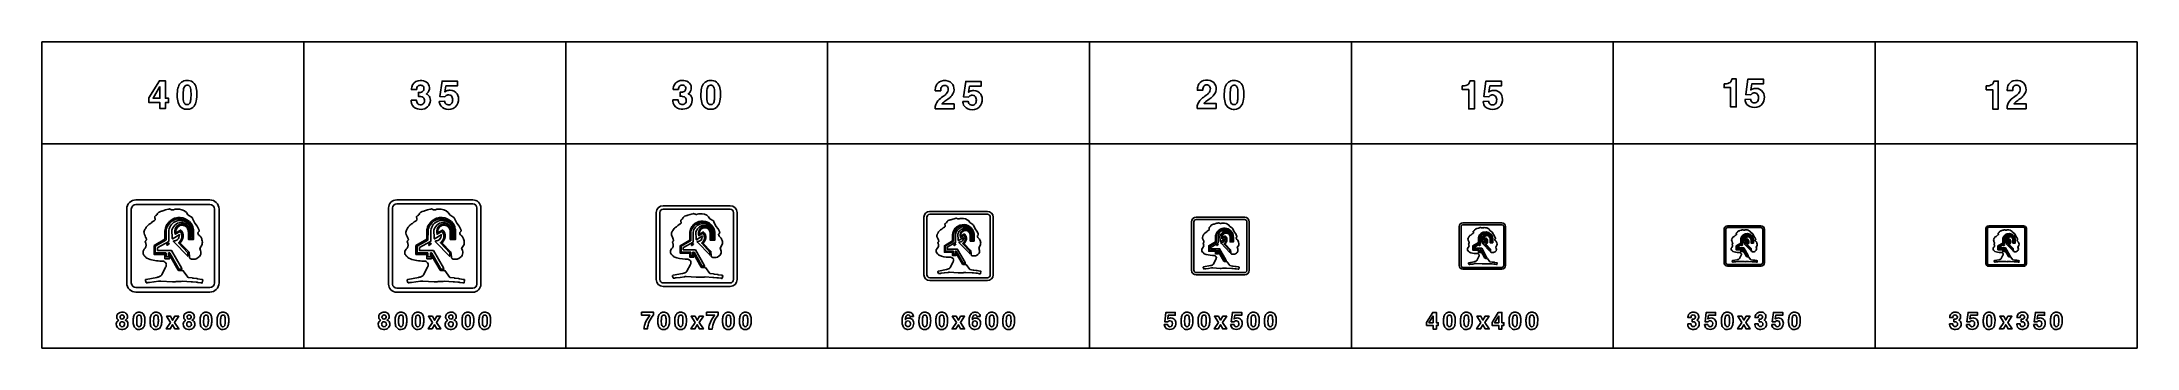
# Model space of a CAD drawing. Extents: x 0 to 18160, y 0 to 2655.
import ezdxf

# ---------------------------------------------------------------- set-up
doc = ezdxf.new("R2010")
doc.units = 0
doc.header["$MEASUREMENT"] = 0

msp = doc.modelspace()

# ---------------------------------------------------------------- linework, layer by layer
for points in [[(0, 1770), (2270, 1770), (2270, 2655), (0, 2655)], [(2270, 1770), (4540, 1770), (4540, 2655), (2270, 2655)], [(4540, 1770), (6810, 1770), (6810, 2655), (4540, 2655)], [(6810, 1770), (9080, 1770), (9080, 2655), (6810, 2655)], [(9080, 1770), (11350, 1770), (11350, 2655), (9080, 2655)], [(11350, 1770), (13620, 1770), (13620, 2655), (11350, 2655)], [(13620, 1770), (15890, 1770), (15890, 2655), (13620, 2655)], [(15890, 1770), (18160, 1770), (18160, 2655), (15890, 2655)], [(927.496, 2171.35), (1017.9, 2317.79), (1070.98, 2317.79), (1070.98, 2166.57), (1097.95, 2166.57), (1097.95, 2128.53), (1070.98, 2128.53), (1070.98, 2076.28), (1023.46, 2076.28), (1023.46, 2128.53), (927.496, 2128.53)], [(1023.46, 2269.13), (963.474, 2166.57), (1023.46, 2166.57)], [(0, 0), (2270, 0), (2270, 1770), (0, 1770)], [(2270, 0), (4540, 0), (4540, 1770), (2270, 1770)], [(4540, 0), (6810, 0), (6810, 1770), (4540, 1770)], [(6810, 0), (9080, 0), (9080, 1770), (6810, 1770)], [(9080, 0), (11350, 0), (11350, 1770), (9080, 1770)], [(11350, 0), (13620, 0), (13620, 1770), (11350, 1770)], [(13620, 0), (15890, 0), (15890, 1770), (13620, 1770)], [(15890, 0), (18160, 0), (18160, 1770), (15890, 1770)], [(1115.2, 221.769), (1080.08, 276.319), (1114.84, 276.319), (1133.11, 242.267), (1151.83, 276.319), (1185.98, 276.319), (1150.44, 222.29), (1186.95, 166.272), (1152.4, 166.272), (1132.54, 202.362), (1112.14, 166.272), (1077.99, 166.272)], [(3385.19, 221.769), (3350.07, 276.319), (3384.84, 276.319), (3403.11, 242.267), (3421.83, 276.319), (3455.97, 276.319), (3420.43, 222.29), (3456.95, 166.272), (3422.4, 166.272), (3402.54, 202.362), (3382.14, 166.272), (3347.99, 166.272)], [(5662.41, 221.386), (5627.29, 275.936), (5662.06, 275.936), (5680.33, 241.884), (5699.05, 275.936), (5733.19, 275.936), (5697.65, 221.908), (5734.17, 165.889), (5699.62, 165.889), (5679.76, 201.979), (5659.35, 165.889), (5625.21, 165.889)], [(7925.79, 221.523), (7890.67, 276.072), (7925.43, 276.072), (7943.7, 242.02), (7962.42, 276.072), (7996.57, 276.072), (7961.03, 222.044), (7997.54, 166.025), (7962.99, 166.025), (7943.13, 202.115), (7922.73, 166.025), (7888.58, 166.025)], [(10198.2, 221.797), (10163.1, 276.346), (10197.9, 276.346), (10216.2, 242.294), (10234.9, 276.346), (10269, 276.346), (10233.5, 222.318), (10270, 166.299), (10235.4, 166.299), (10215.6, 202.389), (10195.2, 166.299), (10161, 166.299)], [(12001, 222.096), (12055.2, 309.963), (12087.1, 309.963), (12087.1, 219.229), (12103.3, 219.229), (12103.3, 196.409), (12087.1, 196.409), (12087.1, 165.058), (12058.6, 165.058), (12058.6, 196.409), (12001, 196.409)], [(12058.6, 280.769), (12022.6, 219.229), (12058.6, 219.229)], [(12472.5, 221.797), (12437.4, 276.346), (12472.2, 276.347), (12490.5, 242.294), (12509.2, 276.347), (12543.3, 276.347), (12507.8, 222.318), (12544.3, 166.299), (12509.7, 166.299), (12489.9, 202.389), (12469.5, 166.299), (12435.3, 166.299)], [(12569, 222.114), (12623.3, 309.981), (12655.1, 309.981), (12655.1, 219.246), (12671.3, 219.246), (12671.3, 196.427), (12655.1, 196.427), (12655.1, 165.076), (12626.6, 165.076), (12626.6, 196.427), (12569, 196.427)], [(12626.6, 280.787), (12590.6, 219.246), (12626.6, 219.246)], [(14734.2, 221.783), (14699.1, 276.333), (14733.9, 276.333), (14752.1, 242.281), (14770.8, 276.333), (14805, 276.333), (14769.4, 222.304), (14806, 166.285), (14771.4, 166.285), (14751.6, 202.375), (14731.2, 166.285), (14697, 166.285)], [(17004.2, 221.783), (16969.1, 276.333), (17003.9, 276.333), (17022.1, 242.281), (17040.8, 276.333), (17075, 276.333), (17039.4, 222.304), (17076, 166.285), (17041.4, 166.285), (17021.6, 202.375), (17001.2, 166.285), (16967, 166.285)]]:
    msp.add_lwpolyline(points, close=True)
for points in [[(1173.29, 2191.65, -0.0563084), (1179.33, 2254.48, -0.130301), (1201.53, 2298.28, -0.174843), (1243.35, 2319.69, -0.147552), (1296.47, 2313.05, -0.192146), (1333.28, 2269.88, -0.0833996), (1342.52, 2212.85, -0.0545507), (1337.51, 2142.08, -0.116773), (1318.43, 2098, -0.221099), (1263.57, 2070.32, -0.162564), (1212.11, 2082.84, -0.174743), (1180.84, 2128.26, -0.0640867), (1173.37, 2186.95)], [(1224.67, 2161.12, 0.0124589), (1225.19, 2154.8, 0.0668192), (1230.8, 2129.4, 0.615362), (1281.7, 2123.79, 0.0726881), (1287.15, 2136.83, 0.0588562), (1291.85, 2174.11, 0.0389037), (1290.23, 2241.09, 0.084671), (1283.64, 2264.43, 0.156013), (1272.18, 2276.6, 0.143208), (1256.47, 2279.56, 0.172584), (1240.71, 2273.36, 0.132565), (1230.76, 2257.8, 0.0498315), (1226.21, 2236.08, 0.0368731)], [(3199.84, 2150.87), (3246.2, 2150.87, 0.0411845), (3248.26, 2135.66, 0.335066), (3278.75, 2110.39, 0.276505), (3310.74, 2124.92, 0.158203), (3316.31, 2145.65, 0.0878221), (3313.34, 2161.57, 0.217575), (3294.82, 2178.43, 0.0882727), (3273.57, 2181.56), (3262.75, 2181.56), (3262.75, 2216.82, 0.0282129), (3282.34, 2217.42, 0.50028), (3309.32, 2262.91, 0.235001), (3290.79, 2277.96, 0.165496), (3265.12, 2275.67, 0.220849), (3250.9, 2259.12, 0.055705), (3248.02, 2240.92), (3203.2, 2240.92, -0.0488003), (3204.97, 2263.51, -0.30773), (3262.59, 2318.01, -0.146685), (3322.07, 2312.08, -0.469869), (3348.61, 2219.31, -0.0891152), (3336.57, 2207.54), (3332.3, 2204.54, -0.0245333), (3343.48, 2198.14, -0.202429), (3365.75, 2161.45, -0.422325), (3303.08, 2072, -0.154301), (3238.98, 2079.19, -0.287878), (3199.96, 2139.89, -0.0143877)], [(3442.43, 2139.57), (3489.39, 2141.35, 0.0452719), (3495.79, 2125.12, 0.0567733), (3500.53, 2118.25, 0.070207), (3504.95, 2114.77, 0.264984), (3540.97, 2112.87, 0.20748), (3558.38, 2135.98, 0.147389), (3557.24, 2174.01, 0.308532), (3527.86, 2195.42, 0.215743), (3498.08, 2185.19, 0.028781), (3492.71, 2178.95), (3450.09, 2180.96), (3467.91, 2315.64), (3601.95, 2315.64), (3601.95, 2273.77), (3501.51, 2273.77), (3492.55, 2221.76, -0.0211252), (3505.46, 2229.3, -0.121371), (3538.8, 2235.15, -0.244671), (3598.59, 2203.2, -0.173069), (3610.16, 2144.07, -0.256779), (3564.98, 2078.08, -0.199585), (3485.44, 2077.01, -0.245625), (3445.16, 2125.91, -0.0170062)], [(5469.08, 2152.29), (5515.45, 2152.29, 0.0411845), (5517.5, 2137.08, 0.335066), (5547.99, 2111.8, 0.276505), (5579.98, 2126.34, 0.158203), (5585.55, 2147.07, 0.0878221), (5582.59, 2162.99, 0.217575), (5564.07, 2179.85, 0.0882727), (5542.82, 2182.97), (5532, 2182.97), (5532, 2218.24, 0.0282129), (5551.59, 2218.83, 0.50028), (5578.56, 2264.33, 0.235001), (5560.04, 2279.38, 0.165496), (5534.37, 2277.09, 0.220849), (5520.15, 2260.54, 0.055705), (5517.27, 2242.33), (5472.44, 2242.33, -0.0488003), (5474.22, 2264.92, -0.30773), (5531.84, 2319.43, -0.146685), (5591.32, 2313.5, -0.469869), (5617.86, 2220.73, -0.0891152), (5605.81, 2208.96), (5601.55, 2205.96, -0.0245333), (5612.72, 2199.56, -0.202429), (5635, 2162.87, -0.422325), (5572.32, 2073.41, -0.154301), (5508.22, 2080.6, -0.287878), (5469.2, 2141.31, -0.0143877)], [(5711.68, 2191.65, -0.0563084), (5717.72, 2254.48, -0.130301), (5739.91, 2298.28, -0.174843), (5781.74, 2319.69, -0.147552), (5834.86, 2313.05, -0.192146), (5871.67, 2269.88, -0.0833996), (5880.91, 2212.85, -0.0545507), (5875.89, 2142.08, -0.116773), (5856.82, 2098, -0.221099), (5801.96, 2070.32, -0.162564), (5750.5, 2082.84, -0.174743), (5719.22, 2128.26, -0.0640867), (5711.76, 2186.95)], [(5763.06, 2161.12, 0.0124589), (5763.57, 2154.8, 0.0668192), (5769.18, 2129.4, 0.615362), (5820.09, 2123.79, 0.0726881), (5825.54, 2136.83, 0.0588562), (5830.24, 2174.11, 0.0389037), (5828.62, 2241.09, 0.084671), (5822.02, 2264.43, 0.156013), (5810.57, 2276.6, 0.143208), (5794.85, 2279.56, 0.172584), (5779.09, 2273.36, 0.132565), (5769.14, 2257.8, 0.0498315), (5764.6, 2236.08, 0.0368731)], [(7741.06, 2074.79, -0.0640343), (7742.32, 2095.72, -0.161687), (7778.14, 2156.27, -0.0283718), (7819.97, 2188.65, 0.0545111), (7840.86, 2206.58, 0.192461), (7855.83, 2246.12, 0.234238), (7842.24, 2272.5, 0.196223), (7816.93, 2277.28, 0.252425), (7795.01, 2260.1, 0.0856617), (7790.86, 2243.08, 0.0202329), (7790.15, 2231.39), (7743.51, 2231.39, -0.0983795), (7749.55, 2272.7, -0.245047), (7795.72, 2315.83, -0.207102), (7872.69, 2307.49, -0.233443), (7905.15, 2255.16, -0.20961), (7886.99, 2190.98, -0.0785124), (7853.06, 2159.51, 0.0107372), (7817.24, 2133.72, 0.0665092), (7801.37, 2117.68), (7905.87, 2117.68), (7905.87, 2074.79)], [(7981.21, 2136.73), (8028.17, 2138.5, 0.0452719), (8034.56, 2122.27, 0.0567733), (8039.3, 2115.4, 0.070207), (8043.73, 2111.92, 0.264984), (8079.74, 2110.03, 0.20748), (8097.16, 2133.13, 0.147389), (8096.02, 2171.17, 0.308532), (8066.63, 2192.57, 0.215743), (8036.86, 2182.34, 0.028781), (8031.48, 2176.1), (7988.87, 2178.12), (8006.68, 2312.79), (8140.72, 2312.79), (8140.72, 2270.93), (8040.29, 2270.93), (8031.33, 2218.92, -0.0211252), (8044.24, 2226.46, -0.121371), (8077.57, 2232.3, -0.244671), (8137.37, 2200.35, -0.173069), (8148.94, 2141.23, -0.256779), (8103.76, 2075.23, -0.199585), (8024.22, 2074.17, -0.245625), (7983.93, 2123.06, -0.0170062)], [(10012.9, 2078.85, -0.0640343), (10014.2, 2099.78, -0.161687), (10050, 2160.33, -0.0283718), (10091.8, 2192.71, 0.0545111), (10112.7, 2210.64, 0.192461), (10127.7, 2250.18, 0.234238), (10114.1, 2276.56, 0.196223), (10088.8, 2281.34, 0.252425), (10066.8, 2264.16, 0.0856617), (10062.7, 2247.14, 0.0202329), (10062, 2235.45), (10015.3, 2235.45, -0.0983795), (10021.4, 2276.76, -0.245047), (10067.6, 2319.89, -0.207102), (10144.5, 2311.55, -0.233443), (10177, 2259.22, -0.20961), (10158.8, 2195.04, -0.0785124), (10124.9, 2163.57, 0.0107372), (10089.1, 2137.78, 0.0665092), (10073.2, 2121.74), (10177.7, 2121.74), (10177.7, 2078.85)], [(10247.9, 2191.49, -0.0563084), (10253.9, 2254.33, -0.130301), (10276.1, 2298.12, -0.174843), (10317.9, 2319.53, -0.147552), (10371, 2312.9, -0.192146), (10407.8, 2269.73, -0.0833996), (10417.1, 2212.7, -0.0545507), (10412.1, 2141.92, -0.116773), (10393, 2097.85, -0.221099), (10338.1, 2070.16, -0.162564), (10286.7, 2082.68, -0.174743), (10255.4, 2128.1, -0.0640867), (10247.9, 2186.79)], [(10299.2, 2160.96, 0.0124589), (10299.8, 2154.64, 0.0668192), (10305.4, 2129.25, 0.615362), (10356.3, 2123.64, 0.0726881), (10361.7, 2136.67, 0.0588562), (10366.4, 2173.95, 0.0389037), (10364.8, 2240.94, 0.084671), (10358.2, 2264.28, 0.156013), (10346.8, 2276.44, 0.143208), (10331, 2279.4, 0.172584), (10315.3, 2273.2, 0.132565), (10305.3, 2257.64, 0.0498315), (10300.8, 2235.92, 0.0368731)], [(12310.9, 2274.45), (12324.1, 2274.45, 0.0261527), (12330.1, 2275.12, 0.0824327), (12354.9, 2282.34, 0.211118), (12374.9, 2306.08, 0.0230957), (12377.6, 2315.99), (12415.7, 2315.99), (12415.7, 2074.01), (12367.1, 2074.01), (12367.1, 2241.03), (12310.9, 2241.03)], [(12491, 2139), (12538, 2140.78, 0.0452719), (12544.4, 2124.55, 0.0567733), (12549.1, 2117.67, 0.070207), (12553.5, 2114.2, 0.264984), (12589.6, 2112.3, 0.20748), (12607, 2135.41, 0.147389), (12605.8, 2173.44, 0.308532), (12576.4, 2194.85, 0.215743), (12546.7, 2184.62, 0.028781), (12541.3, 2178.38), (12498.7, 2180.39), (12516.5, 2315.07), (12650.5, 2315.07), (12650.5, 2273.2), (12550.1, 2273.2), (12541.1, 2221.19, -0.0211252), (12554.1, 2228.73, -0.121371), (12587.4, 2234.58, -0.244671), (12647.2, 2202.63, -0.173069), (12658.8, 2143.5, -0.256779), (12613.6, 2077.51, -0.199585), (12534, 2076.44, -0.245625), (12493.7, 2125.34, -0.0170062)], [(14580.9, 2291.94), (14594.1, 2291.94, 0.0261527), (14600.1, 2292.61, 0.0824327), (14624.9, 2299.84, 0.211118), (14644.9, 2323.58, 0.0230957), (14647.6, 2333.49), (14685.7, 2333.49), (14685.7, 2091.51), (14637.1, 2091.51), (14637.1, 2258.53), (14580.9, 2258.53)], [(14761, 2156.5), (14808, 2158.28, 0.0452719), (14814.4, 2142.04, 0.0567733), (14819.1, 2135.17, 0.070207), (14823.5, 2131.7, 0.264984), (14859.6, 2129.8, 0.20748), (14877, 2152.9, 0.147389), (14875.8, 2190.94, 0.308532), (14846.4, 2212.34, 0.215743), (14816.7, 2202.11, 0.028781), (14811.3, 2195.87), (14768.7, 2197.89), (14786.5, 2332.56), (14920.5, 2332.56), (14920.5, 2290.7), (14820.1, 2290.7), (14811.1, 2238.69, -0.0211252), (14824, 2246.23, -0.121371), (14857.4, 2252.08, -0.244671), (14917.2, 2220.12, -0.173069), (14928.7, 2161, -0.256779), (14883.6, 2095.01, -0.199585), (14804, 2093.94, -0.245625), (14763.7, 2142.83, -0.0170062)], [(16852.4, 2273.43), (16865.5, 2273.43, 0.0261527), (16871.5, 2274.1, 0.0824327), (16896.4, 2281.32, 0.211118), (16916.4, 2305.06, 0.0230957), (16919, 2314.97), (16957.1, 2314.97), (16957.1, 2072.99), (16908.5, 2072.99), (16908.5, 2240.01), (16852.4, 2240.01)], [(17032.5, 2075.98, -0.0640343), (17033.8, 2096.92, -0.161687), (17069.6, 2157.46, -0.0283718), (17111.4, 2189.85, 0.0545111), (17132.3, 2207.78, 0.192461), (17147.3, 2247.31, 0.234238), (17133.7, 2273.69, 0.196223), (17108.4, 2278.47, 0.252425), (17086.4, 2261.29, 0.0856617), (17082.3, 2244.27, 0.0202329), (17081.6, 2232.58), (17034.9, 2232.58, -0.0983795), (17041, 2273.89, -0.245047), (17087.1, 2317.02, -0.207102), (17164.1, 2308.69, -0.233443), (17196.6, 2256.36, -0.20961), (17178.4, 2192.18, -0.0785124), (17144.5, 2160.7, 0.0107372), (17108.7, 2134.91, 0.0665092), (17092.8, 2118.88), (17197.3, 2118.88), (17197.3, 2075.98)], [(815.003, 484.996, -0.414213), (735.003, 564.996), (735.003, 1205, -0.414213), (815.003, 1285), (1455, 1285, -0.414213), (1535, 1205), (1535, 564.996, -0.414213), (1455, 484.996)], [(3075, 484.996, -0.414213), (3005, 554.996), (3005, 1215, -0.414213), (3075, 1285), (3735, 1285, -0.414213), (3805, 1215), (3805, 554.996, -0.414213), (3735, 484.996)], [(815.003, 524.996), (1455, 524.996, 0.414213), (1495, 564.996), (1495, 1205, 0.414213), (1455, 1245), (815.003, 1245, 0.414213), (775.003, 1205), (775.003, 564.996, 0.414213)], [(1167.76, 1204.47), (1191.23, 1203.46, -0.272381), (1265.44, 1155.38), (1301.69, 1133.12, -0.0351488), (1305.85, 1125.09), (1326.24, 1082.66), (1346.51, 1056.42), (1359.77, 1028.31, 0.00452039), (1362.53, 1023.37, -0.139733), (1363.54, 1019.31, -0.0552979), (1362.93, 1017.11, -0.0368354), (1360.35, 1010.35, -0.0933), (1357.5, 1007.09, 0.0385909), (1354.2, 1004, 0.171669), (1352.56, 999.356, 0.0879927), (1353.6, 992.203, 0.131891), (1364.12, 976.012, 0.00814325), (1372.33, 969.7, -0.110819), (1376.37, 964.601, -0.0505202), (1387.54, 939.594, -0.137209), (1388.58, 898.723), (1368.01, 864.251, -0.114361), (1377.82, 824.847, -0.236911), (1358.7, 787.097), (1342.49, 775.961, -0.0916624), (1315.8, 770.534, -0.0766709), (1295.05, 771.93, -0.0634186), (1284.76, 776.001, -0.192413), (1280.3, 782.058, -0.0559791), (1278.93, 790.219), (1275.42, 832.296, -0.0151754), (1272.55, 834.113), (1199.46, 910.143, 0.0230502), (1198.71, 910.827, -0.0367297), (1198.29, 911.266, -0.177243), (1198.03, 911.922, -0.105795), (1198.19, 912.473, -0.0630443), (1199.49, 914.197, -0.00801336), (1200.72, 915.526, 0.0563616), (1210.31, 928.164, -0.0212945), (1213.25, 932.659, 0.0225414), (1216.35, 937.423, 0.225137), (1221.72, 995.493, 0.0707982), (1215.82, 1006.98, -0.0173439), (1209.63, 1017.36, 0.0937967), (1204.14, 1023.41, 0.228492), (1202.01, 1023.79, 0.0916299), (1199.08, 1022.28, -0.0175507), (1197.26, 1021.03), (1161.85, 1000.51, -0.0872029), (1161.62, 1018.69, -0.263434), (1195.86, 1061.83, -0.446793), (1265.72, 1028.22, -0.0857683), (1269.48, 1006.72), (1269.43, 941.883), (1315.01, 941.883), (1315.02, 1008.16, 0.0548996), (1310.37, 1040.8, 0.0502519), (1304.78, 1059.13, 0.379363), (1154.68, 1126.76, 0.0100578), (1150.34, 1125.27, 0.046222), (1137.76, 1119.62), (1117.02, 1107.63, 0.0250119), (1110.98, 1103.66, 0.0352038), (1107.06, 1100.34, 0.0428932), (1088.08, 1078.94, 0.0893991), (1073.54, 1049.39, -0.0264907), (1071.51, 1043.22, 0.0141389), (1070.34, 1039.95, 0.0789251), (1066.49, 1014.41), (1066.68, 944.787), (972.381, 888.58), (972.381, 813.002), (1066.68, 813.002), (1066.68, 775.281), (1105.98, 775.281), (1105.98, 807.488), (1107.91, 804.285), (1180.82, 676.985, 0.117234), (1183.95, 673.091, 0.153383), (1190.06, 671.548), (1222.45, 671.548), (1266.9, 612.833), (1302.45, 607.941, -0.0171718), (1306.82, 607.184, 0.0231631), (1312.74, 606.236), (1339.29, 603.227, -0.0339814), (1347.46, 601.733, 0.0187214), (1351.94, 600.774), (1382.61, 595.389, 0.00712529), (1391.2, 594.161, -0.319529), (1393.43, 592.088, -0.106784), (1393.44, 589.559), (1388.53, 565.865, -0.0564969), (1388.23, 564.501, -0.0971107), (1387.92, 563.981, -0.237797), (1386.95, 563.734, 0.0292895), (1378.76, 565.174), (1351.14, 570.055, 0.0474153), (1342.07, 570.784, -0.0303567), (1336.24, 571.053), (1306.39, 574.254, 0.0269479), (1297.97, 574.7, -0.0132308), (1293.83, 574.805), (1218.23, 579.02, -0.0197714), (1177.5, 576.863, 0.00501589), (1166.53, 576.607, 0.0168192), (1163.27, 576.387, -0.0429214), (1130.53, 575.402), (1030.59, 581.637, 0.0580237), (1013.15, 580.806), (970.461, 573.393), (932.265, 569.793, -0.00582493), (916.917, 567.666, -0.00787274), (909.747, 566.043, -0.177414), (904.475, 566.813, -0.0952391), (902.318, 568.921), (897.059, 587.041, -0.0289141), (896.675, 589.173, -0.306466), (898.948, 593.79, -0.0731151), (902.256, 595.171), (995.033, 612.75, 0.0618712), (1019.51, 620.517, 0.0324057), (1031.08, 626.405, 0.107879), (1035.45, 631.237, -0.0295279), (1038.43, 635.692), (1072.57, 700.841, 0.011832), (1076.42, 708.285, 0.131023), (1077.59, 715.974, -0.0951736), (1078, 722.45, 0.184945), (1077.97, 729.134, 0.00535963), (1077.05, 731.843, 0.169795), (1066.12, 745.762, 0.037116), (1054.45, 752.906, 0.107281), (1045.47, 754.849), (1022.48, 754.849, -0.0900383), (910.131, 778.8, -0.0897743), (899.854, 788.473, 0.0397554), (896.787, 792.003, 0.0428812), (893.439, 794.764, -0.157501), (876.439, 816.922), (876.649, 841.77), (887.247, 857.256, 0.298875), (902.055, 906.099, 0.0200528), (898.894, 914.539, 0.025612), (896.524, 918.912, -0.0416662), (895.68, 920.834, -0.226621), (895.943, 923.058, -0.0281996), (897.377, 925.096, 0.103227), (898.34, 927.172, -0.142575), (901.89, 933.67, 0.0354014), (905.809, 938.364, 0.208386), (906.555, 943.439, 0.0612509), (903.827, 950.262, -0.0277643), (902.671, 952.964, 0.0379144), (894.184, 972.734, -0.0251174), (888.059, 986.259, -0.215777), (889.693, 1023.7, -0.0241205), (894.425, 1031.57, 0.00797164), (898.64, 1038.54, 0.0321895), (899.546, 1040.34, -0.101456), (911.832, 1058.23, -0.0128298), (917.394, 1063.32, -0.0278686), (920.14, 1065.45, 0.0282578), (948.568, 1087.54), (957.053, 1094.91), (972.693, 1104.01, 0.0906004), (979.242, 1109.14, 0.181924), (981.269, 1114.98, 0.0645656), (979.354, 1126.06, -0.0432402), (978.127, 1132.99, 0.0503512), (977.403, 1135.41, -0.130603), (977.024, 1138.2, -0.0928993), (978.434, 1141.54, -0.138887), (984.836, 1146.99, 0.0367812), (992.715, 1151.33, 0.140196), (999.01, 1159.6, -0.0804101), (1008.15, 1174.14, -0.0441208), (1012.67, 1178.45, -0.0902808), (1015.38, 1179.91, -0.0133775), (1037.76, 1186.49, 0.0362), (1043.58, 1188.49, -0.022503), (1047.16, 1189.84), (1070.79, 1197.52, -0.0286518), (1096.8, 1203.59, 0.0212538), (1102.46, 1205.61, -0.130544), (1107.43, 1206.2, -0.0943764), (1109.51, 1205.34, 0.0820529), (1117.51, 1202.24, 0.0266149), (1131.73, 1198.37, 0.13655), (1141.52, 1199.23, -0.105407)], [(1307.09, 1017.39, 0.0809693), (1297.94, 1053.85, 0.406042), (1142.24, 1109.45, 0.0528604), (1119.7, 1095.69, 0.0744059), (1105.89, 1081.71), (1094.89, 1066.17, 0.077881), (1080.6, 1037.77, 0.0736085), (1076.6, 1015.47), (1076.1, 937.464), (1075.51, 937.089), (981.8, 884.623), (981.8, 825.636), (1072.18, 825.636, -0.0831435), (1074.4, 825.353, -0.30498), (1076.17, 823.368, -0.0330405), (1076.25, 822.342), (1076.32, 794.964, 0.0110357), (1076.67, 792.797), (1097.9, 792.815), (1098.01, 822.02, -0.0487494), (1098.51, 824.451, -0.120776), (1098.94, 825.06, -0.0962021), (1100.13, 825.694, -0.138746), (1107.02, 825.516, -0.171905), (1108.97, 824.092), (1181.93, 697.002), (1188.33, 685.264), (1212.48, 685.257, 0.0807511), (1212.67, 686.922, 0.0973514), (1211.24, 691.522, -0.0342127), (1209.78, 694.654), (1123.64, 846.306), (1122.88, 847.641), (1002.4, 847.641), (1002.36, 851.272), (1002.25, 868.656, -0.0990447), (1002.84, 870.368, -0.103227), (1004.1, 871.543), (1099.47, 924.795), (1101.32, 925.817), (1101.15, 1021.3, -0.618886), (1266.46, 1079.35), (1267.91, 1077.96, -0.173463), (1297.59, 1018.12), (1297.44, 962.143), (1287.01, 962.384), (1287, 1011.01, 0.0401373), (1284.13, 1028.2, 0.106367), (1269.16, 1058.54, 0.405669), (1163.47, 1074.55, 0.152124), (1129.62, 1030.76, 0.0448174), (1125.8, 1015.56), (1129.54, 963.161, -0.0109573), (1129.64, 960.804, 0.0542333), (1130.4, 951.029, 0.137558), (1131.94, 947.935, 0.228972), (1133.7, 947.19, 0.104125), (1135.8, 947.813, 0.0144005), (1138.19, 949.286), (1189.96, 981.844), (1191.71, 983.067, -0.1916), (1175.58, 940.672, -0.0274632), (1173.99, 938.971, -0.120855), (1146.74, 929.56, 0.0388256), (1143.51, 929.525, 0.17535), (1140.88, 928.313, 0.266883), (1140.48, 926.422, 0.0954092), (1141.98, 923.692), (1142.72, 922.819), (1264.01, 796.886), (1264.71, 796.145), (1264.71, 825.375), (1264.38, 825.786), (1184.93, 911.951, -0.142467), (1185.43, 913.659, -0.055416), (1187.08, 915.757, 0.416362), (1198.79, 1010.49, 0.00916698), (1197.57, 1011.72), (1155.68, 987.014, -0.177926), (1161.81, 1046.45, -0.0484485), (1167.72, 1054.05, -0.498836), (1270.74, 1046.9, -0.137513), (1278.49, 1020.49), (1278.85, 948.23), (1307.15, 948.23), (1307.15, 1006.9, 0.0289025)], [(3075, 519.996), (3735, 519.996, 0.414213), (3770, 554.996), (3770, 1215, 0.414213), (3735, 1250), (3075, 1250, 0.414213), (3040, 1215), (3040, 554.996, 0.414213)], [(3437.76, 1204.47), (3461.23, 1203.46, -0.272381), (3535.44, 1155.38), (3571.69, 1133.12, -0.0351488), (3575.84, 1125.09), (3596.24, 1082.66), (3616.51, 1056.42), (3629.77, 1028.31, 0.00452039), (3632.53, 1023.37, -0.139733), (3633.54, 1019.31, -0.0552979), (3632.93, 1017.11, -0.0368354), (3630.34, 1010.35, -0.0933), (3627.5, 1007.09, 0.0385909), (3624.2, 1004, 0.171669), (3622.56, 999.356, 0.0879927), (3623.6, 992.203, 0.131891), (3634.12, 976.012, 0.00814325), (3642.33, 969.7, -0.110819), (3646.37, 964.601, -0.0505202), (3657.54, 939.594, -0.137209), (3658.58, 898.723), (3638.01, 864.251, -0.114361), (3647.82, 824.847, -0.236911), (3628.7, 787.097), (3612.49, 775.961, -0.0916624), (3585.8, 770.534, -0.0766709), (3565.05, 771.93, -0.0634186), (3554.76, 776.001, -0.192413), (3550.3, 782.058, -0.0559791), (3548.93, 790.219), (3545.42, 832.296, -0.0151754), (3542.55, 834.113), (3469.46, 910.143, 0.0230502), (3468.71, 910.827, -0.0367297), (3468.29, 911.266, -0.177243), (3468.03, 911.922, -0.105795), (3468.19, 912.473, -0.0630443), (3469.49, 914.197, -0.00801336), (3470.72, 915.526, 0.0563616), (3480.31, 928.164, -0.0212945), (3483.25, 932.659, 0.0225414), (3486.35, 937.423, 0.225137), (3491.72, 995.493, 0.0707982), (3485.82, 1006.98, -0.0173439), (3479.63, 1017.36, 0.0937967), (3474.14, 1023.41, 0.228492), (3472.01, 1023.79, 0.0916299), (3469.08, 1022.28, -0.0175507), (3467.26, 1021.03), (3431.84, 1000.51, -0.0872029), (3431.62, 1018.69, -0.263434), (3465.86, 1061.83, -0.446793), (3535.72, 1028.22, -0.0857683), (3539.48, 1006.72), (3539.43, 941.883), (3585.01, 941.883), (3585.02, 1008.16, 0.0548996), (3580.37, 1040.8, 0.0502519), (3574.78, 1059.13, 0.379363), (3424.67, 1126.76, 0.0100578), (3420.34, 1125.27, 0.046222), (3407.76, 1119.62), (3387.02, 1107.63, 0.0250119), (3380.98, 1103.66, 0.0352038), (3377.06, 1100.34, 0.0428932), (3358.08, 1078.94, 0.0893991), (3343.54, 1049.39, -0.0264907), (3341.51, 1043.22, 0.0141389), (3340.34, 1039.95, 0.0789251), (3336.49, 1014.41), (3336.68, 944.787), (3242.38, 888.58), (3242.38, 813.002), (3336.68, 813.002), (3336.68, 775.281), (3375.98, 775.281), (3375.98, 807.488), (3377.91, 804.285), (3450.82, 676.985, 0.117234), (3453.95, 673.091, 0.153383), (3460.06, 671.548), (3492.45, 671.548), (3536.9, 612.833), (3572.45, 607.941, -0.0171718), (3576.82, 607.184, 0.0231631), (3582.74, 606.236), (3609.29, 603.227, -0.0339814), (3617.46, 601.733, 0.0187214), (3621.94, 600.774), (3652.61, 595.389, 0.00712529), (3661.2, 594.161, -0.319529), (3663.42, 592.088, -0.106784), (3663.44, 589.559), (3658.53, 565.865, -0.0564969), (3658.23, 564.501, -0.0971107), (3657.92, 563.981, -0.237797), (3656.95, 563.734, 0.0292895), (3648.76, 565.174), (3621.14, 570.055, 0.0474153), (3612.07, 570.784, -0.0303567), (3606.24, 571.053), (3576.38, 574.254, 0.0269479), (3567.97, 574.7, -0.0132308), (3563.83, 574.805), (3488.23, 579.02, -0.0197714), (3447.5, 576.863, 0.00501589), (3436.53, 576.607, 0.0168192), (3433.27, 576.387, -0.0429214), (3400.53, 575.402), (3300.59, 581.637, 0.0580237), (3283.15, 580.806), (3240.46, 573.393), (3202.26, 569.793, -0.00582493), (3186.92, 567.666, -0.00787274), (3179.75, 566.043, -0.177414), (3174.47, 566.813, -0.0952391), (3172.32, 568.921), (3167.06, 587.041, -0.0289141), (3166.67, 589.173, -0.306466), (3168.95, 593.79, -0.0731151), (3172.26, 595.171), (3265.03, 612.75, 0.0618712), (3289.51, 620.517, 0.0324057), (3301.08, 626.405, 0.107879), (3305.45, 631.237, -0.0295279), (3308.43, 635.692), (3342.57, 700.841, 0.011832), (3346.42, 708.285, 0.131023), (3347.59, 715.974, -0.0951736), (3348, 722.45, 0.184945), (3347.97, 729.134, 0.00535963), (3347.05, 731.843, 0.169795), (3336.12, 745.762, 0.037116), (3324.45, 752.906, 0.107281), (3315.46, 754.849), (3292.48, 754.849, -0.0900383), (3180.13, 778.8, -0.0897743), (3169.85, 788.473, 0.0397554), (3166.79, 792.003, 0.0428812), (3163.44, 794.764, -0.157501), (3146.44, 816.922), (3146.65, 841.77), (3157.25, 857.256, 0.298875), (3172.05, 906.099, 0.0200528), (3168.89, 914.539, 0.025612), (3166.52, 918.912, -0.0416662), (3165.68, 920.834, -0.226621), (3165.94, 923.058, -0.0281996), (3167.38, 925.096, 0.103227), (3168.34, 927.172, -0.142575), (3171.89, 933.67, 0.0354014), (3175.81, 938.364, 0.208386), (3176.55, 943.439, 0.0612509), (3173.83, 950.262, -0.0277643), (3172.67, 952.964, 0.0379144), (3164.18, 972.734, -0.0251174), (3158.06, 986.259, -0.215777), (3159.69, 1023.7, -0.0241205), (3164.42, 1031.57, 0.00797164), (3168.64, 1038.54, 0.0321895), (3169.55, 1040.34, -0.101456), (3181.83, 1058.23, -0.0128298), (3187.39, 1063.32, -0.0278686), (3190.14, 1065.45, 0.0282578), (3218.57, 1087.54), (3227.05, 1094.91), (3242.69, 1104.01, 0.0906004), (3249.24, 1109.14, 0.181924), (3251.27, 1114.98, 0.0645656), (3249.35, 1126.06, -0.0432402), (3248.13, 1132.99, 0.0503512), (3247.4, 1135.41, -0.130603), (3247.02, 1138.2, -0.0928993), (3248.43, 1141.54, -0.138887), (3254.84, 1146.99, 0.0367812), (3262.71, 1151.33, 0.140196), (3269.01, 1159.6, -0.0804101), (3278.15, 1174.14, -0.0441208), (3282.67, 1178.45, -0.0902808), (3285.38, 1179.91, -0.0133775), (3307.76, 1186.49, 0.0362), (3313.58, 1188.49, -0.022503), (3317.16, 1189.84), (3340.79, 1197.52, -0.0286518), (3366.8, 1203.59, 0.0212538), (3372.46, 1205.61, -0.130544), (3377.43, 1206.2, -0.0943764), (3379.51, 1205.34, 0.0820529), (3387.51, 1202.24, 0.0266149), (3401.73, 1198.37, 0.13655), (3411.52, 1199.23, -0.105407)], [(3577.09, 1017.39, 0.0809693), (3567.94, 1053.85, 0.406042), (3412.24, 1109.45, 0.0528604), (3389.7, 1095.69, 0.0744059), (3375.88, 1081.71), (3364.89, 1066.17, 0.077881), (3350.6, 1037.77, 0.0736085), (3346.59, 1015.47), (3346.1, 937.464), (3345.51, 937.089), (3251.8, 884.623), (3251.8, 825.636), (3342.17, 825.636, -0.0831435), (3344.4, 825.353, -0.30498), (3346.17, 823.368, -0.0330405), (3346.25, 822.342), (3346.32, 794.964, 0.0110357), (3346.67, 792.797), (3367.9, 792.815), (3368.01, 822.02, -0.0487494), (3368.51, 824.451, -0.120776), (3368.94, 825.06, -0.0962021), (3370.13, 825.694, -0.138746), (3377.02, 825.516, -0.171905), (3378.97, 824.092), (3451.92, 697.002), (3458.33, 685.264), (3482.48, 685.257, 0.0807511), (3482.67, 686.922, 0.0973514), (3481.24, 691.522, -0.0342127), (3479.78, 694.654), (3393.63, 846.306), (3392.88, 847.641), (3272.4, 847.641), (3272.36, 851.272), (3272.25, 868.656, -0.0990447), (3272.84, 870.368, -0.103227), (3274.1, 871.543), (3369.47, 924.795), (3371.32, 925.817), (3371.15, 1021.3, -0.618886), (3536.46, 1079.35), (3537.91, 1077.96, -0.173463), (3567.59, 1018.12), (3567.44, 962.143), (3557.01, 962.384), (3557, 1011.01, 0.0401373), (3554.13, 1028.2, 0.106367), (3539.16, 1058.54, 0.405669), (3433.47, 1074.55, 0.152124), (3399.62, 1030.76, 0.0448174), (3395.8, 1015.56), (3399.54, 963.161, -0.0109573), (3399.63, 960.804, 0.0542333), (3400.4, 951.029, 0.137558), (3401.94, 947.935, 0.228972), (3403.7, 947.19, 0.104125), (3405.8, 947.813, 0.0144005), (3408.19, 949.286), (3459.96, 981.844), (3461.71, 983.067, -0.1916), (3445.58, 940.672, -0.0274632), (3443.99, 938.971, -0.120855), (3416.74, 929.56, 0.0388256), (3413.51, 929.525, 0.17535), (3410.88, 928.313, 0.266883), (3410.48, 926.422, 0.0954092), (3411.98, 923.692), (3412.72, 922.819), (3534.01, 796.886), (3534.71, 796.145), (3534.71, 825.375), (3534.38, 825.786), (3454.93, 911.951, -0.142467), (3455.43, 913.659, -0.055416), (3457.08, 915.757, 0.416362), (3468.79, 1010.49, 0.00916698), (3467.57, 1011.72), (3425.68, 987.014, -0.177926), (3431.81, 1046.45, -0.0484485), (3437.72, 1054.05, -0.498836), (3540.74, 1046.9, -0.137513), (3548.49, 1020.49), (3548.85, 948.23), (3577.15, 948.23), (3577.15, 1006.9, 0.0289025)], [(5385, 534.996, -0.414213), (5325, 594.996), (5325, 1175, -0.414213), (5385, 1235), (5965, 1235, -0.414213), (6025, 1175), (6025, 594.996, -0.414213), (5965, 534.996)], [(5385, 564.996), (5965, 564.996, 0.414213), (5995, 594.996), (5995, 1175, 0.414213), (5965, 1205), (5385, 1205, 0.414213), (5355, 1175), (5355, 594.996, 0.414213)], [(5703.66, 1164.53), (5724.2, 1163.65, -0.272381), (5789.14, 1121.58), (5820.86, 1102.1, -0.0351488), (5824.49, 1095.08), (5842.33, 1057.95), (5860.07, 1035), (5871.68, 1010.4, 0.00452039), (5874.09, 1006.07, -0.139733), (5874.97, 1002.52, -0.0552979), (5874.44, 1000.59, -0.0368354), (5872.18, 994.679, -0.0933), (5869.68, 991.83, 0.0385909), (5866.8, 989.124, 0.171669), (5865.36, 985.061, 0.0879927), (5866.27, 978.802, 0.131891), (5875.48, 964.635, 0.00814325), (5882.67, 959.112, -0.110819), (5886.2, 954.65, -0.0505202), (5895.97, 932.769, -0.137209), (5896.88, 897.007), (5878.88, 866.844, -0.114361), (5887.47, 832.366, -0.236911), (5870.74, 799.335), (5856.55, 789.59, -0.0916624), (5833.2, 784.841, -0.0766709), (5815.05, 786.063, -0.0634186), (5806.04, 789.626, -0.192413), (5802.14, 794.925, -0.0559791), (5800.94, 802.066), (5797.86, 838.883, -0.0151754), (5795.35, 840.473), (5731.4, 907, 0.0230502), (5730.75, 907.598, -0.0367297), (5730.38, 907.982, -0.177243), (5730.22, 908.797, -0.0630443), (5731.43, 910.546, -0.00801336), (5732.51, 911.71, 0.0563616), (5740.9, 922.768, -0.0212945), (5743.47, 926.701, 0.0225414), (5746.18, 930.87, 0.225137), (5750.88, 981.681, 0.0707982), (5745.72, 991.73, -0.0173439), (5740.3, 1000.81, 0.0937967), (5735.5, 1006.11, 0.228492), (5733.64, 1006.44, 0.0916299), (5731.07, 1005.12, -0.0175507), (5729.48, 1004.03), (5698.49, 986.073, -0.0872029), (5698.29, 1001.98, -0.263434), (5728.25, 1039.72, -0.446793), (5789.38, 1010.32, -0.0857683), (5792.67, 991.501), (5792.63, 934.772), (5832.51, 934.772), (5832.52, 992.764, 0.0548996), (5828.45, 1021.32, 0.0502519), (5823.56, 1037.37, 0.379363), (5692.22, 1096.54, 0.0100578), (5688.42, 1095.23, 0.046222), (5677.42, 1090.3), (5659.27, 1079.8, 0.0250119), (5653.99, 1076.32, 0.0352038), (5650.56, 1073.42, 0.0428932), (5633.95, 1054.69, 0.0893991), (5621.22, 1028.84, -0.0264907), (5619.44, 1023.44, 0.0141389), (5618.42, 1020.58, 0.0789251), (5615.05, 998.229), (5615.22, 937.313), (5532.71, 888.132), (5532.71, 822.002), (5615.22, 822.002), (5615.22, 788.996), (5649.61, 788.996), (5649.61, 817.176), (5651.29, 814.374), (5715.09, 702.986, 0.117234), (5717.83, 699.579, 0.153383), (5723.18, 698.229), (5751.52, 698.229), (5790.41, 646.853), (5821.52, 642.573, -0.0171718), (5825.34, 641.911, 0.0231631), (5830.52, 641.081), (5853.75, 638.448, -0.0339814), (5860.9, 637.141, 0.0187214), (5864.83, 636.301), (5891.66, 631.59, 0.00712529), (5899.18, 630.515, -0.319529), (5901.12, 628.702, -0.106784), (5901.13, 626.489), (5896.84, 605.757, -0.0564969), (5896.58, 604.563, -0.0971107), (5896.3, 604.108, -0.237797), (5895.45, 603.892, 0.0292895), (5888.29, 605.152), (5864.12, 609.423, 0.0474153), (5856.18, 610.06, -0.0303567), (5851.09, 610.296), (5824.96, 613.096, 0.0269479), (5817.6, 613.487, -0.0132308), (5813.98, 613.579), (5747.83, 617.267, -0.0197714), (5712.18, 615.38, 0.00501589), (5702.59, 615.156, 0.0168192), (5699.74, 614.964, -0.0429214), (5671.09, 614.101), (5583.64, 619.557, 0.0580237), (5568.38, 618.83), (5531.03, 612.343), (5497.61, 609.193, -0.00582493), (5484.18, 607.333, -0.00787274), (5477.9, 605.912, -0.177414), (5473.29, 606.586, -0.0952391), (5471.4, 608.43), (5466.8, 624.286, -0.0289141), (5466.47, 626.151, -0.306466), (5468.45, 630.191, -0.0731151), (5471.35, 631.399), (5552.53, 646.781, 0.0618712), (5573.95, 653.577, 0.0324057), (5584.07, 658.729, 0.107879), (5587.89, 662.957, -0.0295279), (5590.5, 666.855), (5620.38, 723.86, 0.011832), (5623.74, 730.374, 0.131023), (5624.77, 737.102, -0.0951736), (5625.12, 742.768, 0.184945), (5625.1, 748.617, 0.00535963), (5624.29, 750.987, 0.169795), (5614.73, 763.167, 0.037116), (5604.52, 769.418, 0.107281), (5596.66, 771.118), (5576.55, 771.118, -0.0900383), (5478.24, 792.075, -0.0897743), (5469.25, 800.539, 0.0397554), (5466.56, 803.628, 0.0428812), (5463.63, 806.043, -0.157501), (5448.76, 825.431), (5448.94, 847.174), (5458.22, 860.723, 0.298875), (5471.17, 903.462, 0.0200528), (5468.41, 910.846, 0.025612), (5466.33, 914.672, -0.0416662), (5465.59, 916.354, -0.226621), (5465.83, 918.3, -0.0281996), (5467.08, 920.084, 0.103227), (5467.92, 921.9, -0.142575), (5471.03, 927.586, 0.0354014), (5474.46, 931.693, 0.208386), (5475.11, 936.133, 0.0612509), (5472.72, 942.104, -0.0277643), (5471.71, 944.468, 0.0379144), (5464.29, 961.767, -0.0251174), (5458.93, 973.601, -0.215777), (5460.36, 1006.36, -0.0241205), (5464.5, 1013.25, 0.00797164), (5468.18, 1019.34, 0.0321895), (5468.98, 1020.92, -0.101456), (5479.73, 1036.58, -0.0128298), (5484.59, 1041.03, -0.0278686), (5487, 1042.89, 0.0282578), (5511.87, 1062.22), (5519.3, 1068.67), (5532.98, 1076.64, 0.0906004), (5538.71, 1081.12, 0.181924), (5540.49, 1086.23, 0.0645656), (5538.81, 1095.93, -0.0432402), (5537.74, 1101.99, 0.0503512), (5537.1, 1104.11, -0.130603), (5536.77, 1106.55, -0.0928993), (5538, 1109.47, -0.138887), (5543.61, 1114.24, 0.0367812), (5550.5, 1118.03, 0.140196), (5556.01, 1125.28, -0.0804101), (5564, 1138, -0.0441208), (5567.96, 1141.77, -0.0902808), (5570.33, 1143.04, -0.0133775), (5589.92, 1148.8, 0.0362), (5595, 1150.56, -0.022503), (5598.14, 1151.73), (5618.82, 1158.45, -0.0286518), (5641.58, 1163.77, 0.0212538), (5646.53, 1165.53, -0.130544), (5650.88, 1166.05, -0.0943764), (5652.7, 1165.3, 0.0820529), (5659.69, 1162.58, 0.0266149), (5672.14, 1159.2, 0.13655), (5680.7, 1159.95, -0.105407)], [(5825.58, 1000.84, 0.0809693), (5817.58, 1032.74, 0.406042), (5681.34, 1081.39, 0.0528604), (5661.61, 1069.35, 0.0744059), (5649.52, 1057.12), (5639.9, 1043.52, 0.077881), (5627.4, 1018.67, 0.0736085), (5623.9, 999.158), (5623.47, 930.906), (5622.95, 930.578), (5540.95, 884.67), (5540.95, 833.056), (5620.03, 833.056, -0.0831435), (5621.97, 832.808, -0.30498), (5623.52, 831.072, -0.0330405), (5623.59, 830.174), (5623.66, 806.218, 0.0110357), (5623.96, 804.322), (5642.54, 804.338), (5642.63, 829.892, -0.0487494), (5643.07, 832.019, -0.120776), (5643.45, 832.552, -0.0962021), (5644.49, 833.107, -0.138746), (5650.52, 832.951, -0.171905), (5652.23, 831.705), (5716.06, 720.502), (5721.66, 710.23), (5742.79, 710.224, 0.0807511), (5742.96, 711.681, 0.0973514), (5741.71, 715.707, -0.0342127), (5740.43, 718.447), (5665.06, 851.142), (5664.4, 852.31), (5558.97, 852.31), (5558.94, 855.488), (5558.84, 870.699, -0.0990447), (5559.36, 872.197, -0.103227), (5560.47, 873.224), (5643.92, 919.82), (5645.53, 920.714), (5645.38, 1004.26, -0.618886), (5790.03, 1055.06), (5791.3, 1053.84, -0.173463), (5817.26, 1001.48), (5817.13, 952.5), (5808.01, 952.711), (5808, 995.257, 0.0401373), (5805.49, 1010.3, 0.106367), (5792.39, 1036.84, 0.405669), (5699.91, 1050.86, 0.152124), (5670.29, 1012.54, 0.0448174), (5666.95, 999.24), (5670.22, 953.39, -0.0109573), (5670.31, 951.328, 0.0542333), (5670.98, 942.775, 0.137558), (5672.32, 940.068, 0.228972), (5673.86, 939.416, 0.104125), (5675.7, 939.961, 0.0144005), (5677.79, 941.25), (5723.09, 969.738), (5724.62, 970.808, -0.1916), (5710.51, 933.713, -0.0274632), (5709.11, 932.224, -0.120855), (5685.27, 923.99, 0.0388256), (5682.45, 923.959, 0.17535), (5680.14, 922.898, 0.266883), (5679.79, 921.244, 0.0954092), (5681.11, 918.855), (5681.75, 918.091), (5787.89, 807.9), (5788.5, 807.252), (5788.35, 833.007), (5718.69, 908.582, -0.142467), (5719.13, 910.076, -0.055416), (5720.57, 911.912, 0.416362), (5730.82, 994.8, 0.00916698), (5729.75, 995.879), (5693.1, 974.261, -0.177926), (5698.46, 1026.27, -0.0484485), (5703.63, 1032.92, -0.498836), (5793.77, 1026.67, -0.137513), (5800.55, 1003.55), (5800.87, 940.326), (5825.63, 940.326), (5825.63, 991.66, 0.0289025)], [(7695, 584.996, -0.414213), (7645, 634.996), (7645, 1135, -0.414213), (7695, 1185), (8195, 1185, -0.414213), (8245, 1135), (8245, 634.996, -0.414213), (8195, 584.996)], [(7695, 609.996), (8195, 609.996, 0.414213), (8220, 634.995), (8220, 1135, 0.414213), (8195, 1160), (7695, 1160, 0.414213), (7670, 1135), (7670, 634.995, 0.414213)], [(7969.57, 1124.6), (7987.17, 1123.84, -0.272381), (8042.83, 1087.79), (8070.02, 1071.09, -0.0351488), (8073.13, 1065.07), (8088.43, 1033.24), (8103.63, 1013.57), (8113.58, 992.482, 0.00452039), (8115.65, 988.775, -0.139733), (8116.41, 985.733, -0.0552979), (8115.95, 984.079, -0.0368354), (8114.01, 979.01, -0.0933), (8111.87, 976.568, 0.0385909), (8109.4, 974.248, 0.171669), (8108.17, 970.766, 0.0879927), (8108.95, 965.401, 0.131891), (8116.84, 953.258, 0.00814325), (8123, 948.524, -0.110819), (8126.03, 944.699, -0.0505202), (8134.4, 925.944, -0.137209), (8135.19, 895.291), (8119.75, 869.437, -0.114361), (8127.12, 839.884, -0.236911), (8112.77, 811.572), (8100.62, 803.22, -0.0916624), (8080.6, 799.149, -0.0766709), (8065.04, 800.196, -0.0634186), (8057.32, 803.25, -0.192413), (8053.98, 807.793, -0.0559791), (8052.95, 813.913), (8050.31, 845.471, -0.0151754), (8048.16, 846.834), (7993.35, 903.856, 0.0230502), (7992.62, 904.534, -0.177243), (7992.34, 905.397, -0.0630443), (7993.37, 906.896, -0.00801336), (7994.29, 907.893, 0.0563616), (8001.49, 917.372, -0.0212945), (8003.69, 920.743, 0.0225414), (8006.01, 924.316, 0.225137), (8010.04, 967.869, 0.0707982), (8005.61, 976.482, -0.0173439), (8000.97, 984.267, 0.0937967), (7996.86, 988.809, 0.228492), (7995.26, 989.092, 0.0916299), (7993.06, 987.957, -0.0175507), (7991.7, 987.023), (7965.13, 971.633, -0.0872029), (7964.96, 985.264, -0.263434), (7990.64, 1017.62, -0.446793), (8043.04, 992.412, -0.0857683), (8045.86, 976.286), (8045.83, 927.661), (8080.01, 927.661), (8080.02, 977.369, 0.0548996), (8076.53, 1001.85, 0.0502519), (8072.34, 1015.6, 0.379363), (7959.76, 1066.32, 0.0100578), (7956.51, 1065.2, 0.046222), (7947.07, 1060.97), (7931.52, 1051.97, 0.0250119), (7926.99, 1048.99, 0.0352038), (7924.05, 1046.5, 0.0428932), (7909.81, 1030.45, 0.0893991), (7898.91, 1008.29, -0.0264907), (7897.38, 1003.66, 0.0141389), (7896.51, 1001.21, 0.0789251), (7893.62, 982.053), (7893.76, 929.839), (7823.04, 887.684), (7823.04, 831.001), (7893.76, 831.001), (7893.76, 802.71), (7923.23, 802.71), (7923.23, 826.865), (7924.68, 824.463), (7979.36, 728.987, 0.117234), (7981.71, 726.067, 0.153383), (7986.3, 724.91), (8010.59, 724.91), (8043.92, 680.874), (8070.59, 677.205, -0.0171718), (8073.87, 676.637, 0.0231631), (8078.3, 675.926), (8098.22, 673.669, -0.0339814), (8104.35, 672.549, 0.0187214), (8107.71, 671.829), (8130.71, 667.79, 0.00712529), (8137.15, 666.87, -0.319529), (8138.82, 665.315, -0.106784), (8138.83, 663.418), (8135.15, 645.648, -0.0564969), (8134.81, 644.43, -0.237797), (8133.96, 644.049, 0.0292895), (8127.82, 645.13), (8107.11, 648.79, 0.0474153), (8100.3, 649.337, -0.0303567), (8095.93, 649.538), (8073.54, 651.939, 0.0269479), (8067.23, 652.274, -0.0132308), (8064.12, 652.353), (8007.42, 655.514, -0.0197714), (7976.87, 653.896, 0.00501589), (7968.65, 653.704, 0.0168192), (7966.21, 653.54, -0.0429214), (7941.65, 652.8), (7866.69, 657.477, 0.0580237), (7853.62, 656.853), (7821.6, 651.294), (7792.95, 648.593, -0.00582493), (7781.44, 646.999, -0.00787274), (7776.06, 645.781, -0.177414), (7772.11, 646.358, -0.0952391), (7770.49, 647.94), (7766.55, 661.53, -0.0289141), (7766.26, 663.129, -0.306466), (7767.96, 666.592, -0.0731151), (7770.44, 667.627), (7840.03, 680.812, 0.0618712), (7858.38, 686.637, 0.0324057), (7867.06, 691.053, 0.107879), (7870.34, 694.676, -0.0295279), (7872.57, 698.018), (7898.18, 746.879, 0.011832), (7901.06, 752.463, 0.131023), (7901.94, 758.23, -0.0951736), (7902.25, 763.086, 0.184945), (7902.23, 768.099, 0.00535963), (7901.54, 770.131, 0.169795), (7893.34, 780.571, 0.037116), (7884.59, 785.929, 0.107281), (7877.85, 787.386), (7860.61, 787.386, -0.0900383), (7776.35, 805.349, -0.0897743), (7768.64, 812.604, 0.0397554), (7766.34, 815.252, 0.0428812), (7763.83, 817.322, -0.157501), (7751.08, 833.94), (7751.24, 852.577), (7759.19, 864.191, 0.298875), (7770.29, 900.824, 0.0200528), (7767.92, 907.153, 0.025612), (7766.14, 910.433, -0.0416662), (7765.51, 911.874, -0.226621), (7765.71, 913.543, -0.0281996), (7766.78, 915.071, 0.103227), (7767.51, 916.628, -0.142575), (7770.17, 921.501, 0.0354014), (7773.11, 925.022, 0.208386), (7773.67, 928.828, 0.0612509), (7771.62, 933.946, -0.0277643), (7770.75, 935.972, 0.0379144), (7764.39, 950.8, -0.0251174), (7759.8, 960.943, -0.215777), (7761.02, 989.021, -0.0241205), (7764.57, 994.926, 0.00797164), (7767.73, 1000.15, 0.0321895), (7768.41, 1001.51, -0.101456), (7777.62, 1014.92, -0.0128298), (7781.8, 1018.74, -0.0278686), (7783.86, 1020.34, 0.0282578), (7805.18, 1036.9), (7811.54, 1042.43), (7823.27, 1049.26, 0.0906004), (7828.18, 1053.1, 0.181924), (7829.7, 1057.49, 0.0645656), (7828.27, 1065.79, -0.0432402), (7827.35, 1070.99, 0.0503512), (7826.8, 1072.81, -0.130603), (7826.52, 1074.9, -0.0928993), (7827.58, 1077.4, -0.138887), (7832.38, 1081.49, 0.0367812), (7838.29, 1084.74, 0.140196), (7843.01, 1090.95, -0.0804101), (7849.86, 1101.86, -0.0441208), (7853.25, 1105.09, -0.0902808), (7855.29, 1106.18, -0.0133775), (7872.07, 1111.12, 0.0362), (7876.43, 1112.62, -0.022503), (7879.12, 1113.63), (7896.84, 1119.39, -0.0286518), (7916.35, 1123.94, 0.0212538), (7920.6, 1125.46, -0.130544), (7924.33, 1125.9, -0.0943764), (7925.88, 1125.25, 0.0820529), (7931.88, 1122.93, 0.0266149), (7942.55, 1120.03, 0.13655), (7949.89, 1120.67, -0.105407)], [(10005, 634.996, -0.414213), (9965, 674.996), (9965, 1095, -0.414213), (10005, 1135), (10425, 1135, -0.414213), (10465, 1095), (10465, 674.996, -0.414213), (10425, 634.996)], [(10005, 654.996), (10425, 654.996, 0.414213), (10445, 674.996), (10445, 1095, 0.414213), (10425, 1115), (10005, 1115, 0.414213), (9985, 1095), (9985, 674.996, 0.414213)], [(8074.07, 984.29, 0.0809693), (8067.21, 1011.64, 0.406042), (7950.43, 1053.34, 0.0528604), (7933.53, 1043.01, 0.0744059), (7923.16, 1032.53), (7914.92, 1020.88, 0.077881), (7904.2, 999.575, 0.0736085), (7901.2, 982.849), (7900.83, 924.347), (7900.39, 924.066), (7830.1, 884.716), (7830.1, 840.476), (7897.88, 840.476, -0.0831435), (7899.55, 840.264, -0.30498), (7900.88, 838.775, -0.0330405), (7900.94, 838.005), (7900.99, 817.472, 0.0110357), (7901.25, 815.847), (7917.18, 815.86), (7917.26, 837.764, -0.0487494), (7917.63, 839.587, -0.120776), (7917.95, 840.044, -0.0962021), (7918.85, 840.52, -0.138746), (7924.02, 840.386, -0.171905), (7925.48, 839.318), (7980.19, 744.001), (7985, 735.197), (8003.11, 735.192, 0.0807511), (8003.25, 736.44, 0.0973514), (8002.18, 739.891, -0.0342127), (8001.09, 742.24), (7936.48, 855.978), (7935.91, 856.98), (7845.55, 856.98), (7845.52, 859.703), (7845.44, 872.741, -0.0990447), (7845.88, 874.025, -0.103227), (7846.83, 874.906), (7918.36, 914.845), (7919.74, 915.612), (7919.62, 987.225, -0.618886), (8043.6, 1030.76), (8044.68, 1029.72, -0.173463), (8066.94, 984.839), (8066.83, 942.856), (8059.01, 943.037), (8059, 979.506, 0.0401373), (8056.85, 992.398, 0.106367), (8045.62, 1015.15, 0.405669), (7966.35, 1027.16, 0.152124), (7940.96, 994.318, 0.0448174), (7938.1, 982.919), (7940.91, 943.62, -0.0109573), (7940.98, 941.852, 0.0542333), (7941.55, 934.521, 0.137558), (7942.7, 932.201, 0.228972), (7944.03, 931.641, 0.104125), (7945.6, 932.108, 0.0144005), (7947.4, 933.213), (7986.22, 957.632), (7987.53, 958.549, -0.1916), (7975.44, 926.753, -0.0274632), (7974.24, 925.477, -0.120855), (7953.81, 918.419, 0.0388256), (7951.38, 918.392, 0.17535), (7949.41, 917.483, 0.266883), (7949.11, 916.065, 0.0954092), (7950.24, 914.018), (7950.79, 913.363), (8041.76, 818.914), (8042.28, 818.358), (8042.16, 840.434), (7982.45, 905.212, -0.142467), (7982.82, 906.493, -0.055416), (7984.06, 908.067, 0.416362), (7992.84, 979.114, 0.00916698), (7991.93, 980.038), (7960.51, 961.509, -0.177926), (7965.11, 1006.09, -0.0484485), (7969.54, 1011.79, -0.498836), (8046.8, 1006.43, -0.137513), (8052.62, 986.616), (8052.89, 932.421), (8074.11, 932.421), (8074.11, 976.422, 0.0289025)], [(10235.5, 1084.67), (10250.1, 1084.03, -0.272381), (10296.5, 1053.99), (10319.2, 1040.07, -0.0351488), (10321.8, 1035.05), (10334.5, 1008.53), (10347.2, 992.139), (10355.5, 974.567, 0.00452039), (10357.2, 971.478, -0.139733), (10357.8, 968.944, -0.0552979), (10357.5, 967.565, -0.0368354), (10355.8, 963.341, -0.0933), (10354.1, 961.306, 0.0385909), (10352, 959.373, 0.171669), (10351, 956.471, 0.0879927), (10351.6, 952, 0.131891), (10358.2, 941.881, 0.00814325), (10363.3, 937.936, -0.110819), (10365.9, 934.749, -0.0505202), (10372.8, 919.12, -0.137209), (10373.5, 893.575), (10360.6, 872.03, -0.114361), (10366.8, 847.403, -0.236911), (10354.8, 823.809), (10344.7, 816.849, -0.0916624), (10328, 813.457, -0.0766709), (10315, 814.33, -0.0634186), (10308.6, 816.874, -0.192413), (10305.8, 820.66, -0.0559791), (10305, 825.76), (10302.8, 852.058, -0.0151754), (10301, 853.194), (10255.3, 900.713, 0.0230502), (10254.7, 901.277, -0.177243), (10254.4, 901.997, -0.0630443), (10255.3, 903.246, -0.00801336), (10256.1, 904.077, 0.0563616), (10262.1, 911.976, -0.0212945), (10263.9, 914.785, 0.0225414), (10265.8, 917.763, 0.225137), (10269.2, 954.057, 0.0707982), (10265.5, 961.235, -0.0173439), (10261.6, 967.722, 0.0937967), (10258.2, 971.507, 0.228492), (10256.9, 971.742, 0.0916299), (10255, 970.796, -0.0175507), (10253.9, 970.019), (10231.8, 957.194, -0.0872029), (10231.6, 968.552, -0.263434), (10253, 995.515, -0.446793), (10296.7, 974.509, -0.0857683), (10299.1, 961.071), (10299, 920.55), (10327.5, 920.55), (10327.5, 961.973, 0.0548996), (10324.6, 982.371, 0.0502519), (10321.1, 993.832, 0.379363), (10227.3, 1036.1, 0.0100578), (10224.6, 1035.16, 0.046222), (10216.7, 1031.64), (10203.8, 1024.14, 0.0250119), (10200, 1021.66, 0.0352038), (10197.5, 1019.58, 0.0428932), (10185.7, 1006.21, 0.0893991), (10176.6, 987.742, -0.0264907), (10175.3, 983.884, 0.0141389), (10174.6, 981.841, 0.0789251), (10172.2, 965.877), (10172.3, 922.365), (10113.4, 887.236), (10113.4, 840), (10172.3, 840), (10172.3, 816.424), (10196.9, 816.424), (10196.9, 836.553), (10198.1, 834.551), (10243.6, 754.989, 0.117234), (10245.6, 752.555, 0.153383), (10249.4, 751.591), (10269.7, 751.591), (10297.4, 714.894), (10319.7, 711.837, -0.0171718), (10322.4, 711.364, 0.0231631), (10326.1, 710.771), (10342.7, 708.89, -0.0339814), (10347.8, 707.957, 0.0187214), (10350.6, 707.357), (10369.8, 703.991, 0.00712529), (10375.1, 703.224, -0.319529), (10376.5, 701.929, -0.106784), (10376.5, 700.348), (10373.5, 685.539, -0.0564969), (10373.2, 684.524, -0.237797), (10372.5, 684.207, 0.0292895), (10367.3, 685.107), (10350.1, 688.158, 0.0474153), (10344.4, 688.613, -0.0303567), (10340.8, 688.781), (10322.1, 690.782, 0.0269479), (10316.9, 691.061, -0.0132308), (10314.3, 691.126), (10267, 693.761, -0.0197714), (10241.6, 692.413, 0.00501589), (10234.7, 692.253, 0.0168192), (10232.7, 692.116, -0.0429214), (10212.2, 691.5), (10149.7, 695.397, 0.0580237), (10138.8, 694.877), (10112.2, 690.244), (10088.3, 687.994, -0.00582493), (10078.7, 686.665, -0.00787274), (10074.2, 685.65, -0.177414), (10070.9, 686.131, -0.0952391), (10069.6, 687.449), (10066.3, 698.774, -0.0289141), (10066, 700.107, -0.306466), (10067.5, 702.992, -0.0731151), (10069.5, 703.855), (10127.5, 714.842, 0.0618712), (10142.8, 719.696, 0.0324057), (10150.1, 723.377, 0.107879), (10152.8, 726.396, -0.0295279), (10154.6, 729.181), (10176, 769.899, 0.011832), (10178.4, 774.551, 0.131023), (10179.1, 779.357, -0.0951736), (10179.4, 783.405, 0.184945), (10179.4, 787.582, 0.00535963), (10178.8, 789.275, 0.169795), (10171.9, 797.975, 0.037116), (10164.7, 802.44, 0.107281), (10159, 803.654), (10144.7, 803.654, -0.0900383), (10074.5, 818.624, -0.0897743), (10068, 824.669, 0.0397554), (10066.1, 826.876, 0.0428812), (10064, 828.601, -0.157501), (10053.4, 842.45), (10053.5, 857.98), (10060.2, 867.658, 0.298875), (10069.4, 898.186, 0.0200528), (10067.4, 903.46, 0.025612), (10066, 906.193, -0.0416662), (10065.4, 907.395, -0.226621), (10065.6, 908.785, -0.0281996), (10066.5, 910.058, 0.103227), (10067.1, 911.356, -0.142575), (10069.3, 915.417, 0.0354014), (10071.8, 918.351, 0.208386), (10072.2, 921.523, 0.0612509), (10070.5, 925.787, -0.0277643), (10069.8, 927.476, 0.0379144), (10064.5, 939.832, -0.0251174), (10060.7, 948.285, -0.215777), (10061.7, 971.684, -0.0241205), (10064.6, 976.604, 0.00797164), (10067.3, 980.959, 0.0321895), (10067.8, 982.087, -0.101456), (10075.5, 993.267, -0.0128298), (10079, 996.449, -0.0278686), (10080.7, 997.78, 0.0282578), (10098.5, 1011.58), (10103.8, 1016.19), (10113.6, 1021.88, 0.0906004), (10117.7, 1025.08, 0.181924), (10118.9, 1028.74, 0.0645656), (10117.7, 1035.66, -0.0432402), (10117, 1039.99, 0.0503512), (10116.5, 1041.5, -0.130603), (10116.3, 1043.25, -0.0928993), (10117.1, 1045.34, -0.138887), (10121.1, 1048.74, 0.0367812), (10126.1, 1051.45, 0.140196), (10130, 1056.63, -0.0804101), (10135.7, 1065.71, -0.0441208), (10138.5, 1068.41, -0.0902808), (10140.2, 1069.31, -0.0133775), (10154.2, 1073.43, 0.0362), (10157.9, 1074.68, -0.022503), (10160.1, 1075.52), (10174.9, 1080.32, -0.0286518), (10191.1, 1084.12, 0.0212538), (10194.7, 1085.38, -0.130544), (10197.8, 1085.75, -0.0943764), (10199.1, 1085.21, 0.0820529), (10204.1, 1083.27, 0.0266149), (10213, 1080.85, 0.13655), (10219.1, 1081.39, -0.105407)], [(10322.6, 967.741, 0.0809693), (10316.8, 990.529, 0.406042), (10219.5, 1025.28, 0.0528604), (10205.4, 1016.68, 0.0744059), (10196.8, 1007.94), (10189.9, 998.229, 0.077881), (10181, 980.478, 0.0736085), (10178.5, 966.54), (10178, 917.671), (10119.3, 884.763), (10119.3, 847.896), (10175.7, 847.896, -0.0831435), (10177.1, 847.719, -0.30498), (10178.2, 846.479, -0.0330405), (10178.3, 845.837), (10178.3, 828.726, 0.0110357), (10178.5, 827.371), (10191.8, 827.383), (10191.9, 845.636, -0.0487494), (10192.3, 847.346, -0.0962021), (10193.2, 847.932, -0.138746), (10197.5, 847.821, -0.171905), (10198.7, 846.931), (10244.3, 767.5), (10248.3, 760.163), (10263.4, 760.159, 0.0807511), (10263.5, 761.2, 0.0973514), (10262.6, 764.075, -0.0342127), (10261.7, 766.032), (10207.9, 860.815), (10207.4, 861.649), (10132.1, 861.649), (10132.1, 863.919), (10132, 874.784, -0.0990447), (10132.4, 875.854, -0.103227), (10133.2, 876.588), (10192.8, 909.87), (10194, 910.509), (10193.8, 970.187, -0.618886), (10297.2, 1006.47), (10298.1, 1005.6, -0.173463), (10316.6, 968.199), (10316.5, 933.213), (10310, 933.363), (10310, 963.754, 0.0401373), (10308.2, 974.498, 0.106367), (10298.9, 993.458, 0.405669), (10232.8, 1003.47, 0.152124), (10211.6, 976.098, 0.0448174), (10209.3, 966.599), (10211.6, 933.849, -0.0109573), (10211.6, 932.376, 0.0542333), (10212.1, 926.267, 0.137558), (10213.1, 924.333, 0.228972), (10214.2, 923.867, 0.104125), (10215.5, 924.256, 0.0144005), (10217, 925.177), (10249.3, 945.526), (10250.4, 946.29, -0.1916), (10240.4, 919.793, -0.0274632), (10239.4, 918.73, -0.120855), (10222.3, 912.849, 0.0388256), (10220.3, 912.826, 0.17535), (10218.7, 912.069, 0.266883), (10218.4, 910.887, 0.0954092), (10219.4, 909.181), (10219.8, 908.635), (10295.6, 829.927), (10296.1, 829.464), (10296, 847.861), (10246.2, 901.843, -0.142467), (10246.5, 902.91, -0.055416), (10247.6, 904.221, 0.416362), (10254.9, 963.428, 0.00916698), (10254.1, 964.198), (10227.9, 948.757, -0.177926), (10231.8, 985.904, -0.0484485), (10235.5, 990.656, -0.498836), (10299.8, 986.188, -0.137513), (10304.7, 969.679), (10304.9, 924.517), (10322.6, 924.517), (10322.6, 961.184, 0.0289025)], [(12315, 684.996, -0.414213), (12285, 714.996), (12285, 1055, -0.414213), (12315, 1085), (12655, 1085, -0.414213), (12685, 1055), (12685, 714.996, -0.414213), (12655, 684.996)], [(12315, 699.996), (12655, 699.996, 0.414213), (12670, 714.996), (12670, 1055, 0.414213), (12655, 1070), (12315, 1070, 0.414213), (12300, 1055), (12300, 714.996, 0.414213)], [(12501.4, 1044.73), (12513.1, 1044.23, -0.272381), (12550.2, 1020.19), (12568.3, 1009.06, -0.0351488), (12570.4, 1005.04), (12580.6, 983.827), (12590.8, 970.71), (12597.4, 956.653, 0.00452039), (12598.8, 954.182, -0.139733), (12599.3, 952.154, -0.0552979), (12599, 951.051, -0.0368354), (12597.7, 947.672, -0.0933), (12596.2, 946.044, 0.0385909), (12594.6, 944.497, 0.171669), (12593.8, 942.176, 0.0879927), (12594.3, 938.6, 0.131891), (12599.6, 930.504, 0.00814325), (12603.7, 927.348, -0.110819), (12605.7, 924.798, -0.0505202), (12611.3, 912.295, -0.137209), (12611.8, 891.86), (12601.5, 874.624, -0.114361), (12606.4, 854.922, -0.236911), (12596.8, 836.047), (12588.7, 830.478, -0.0916624), (12575.4, 827.765, -0.0766709), (12565, 828.463, -0.0634186), (12559.9, 830.499, -0.192413), (12557.7, 833.527, -0.0559791), (12557, 837.607), (12555.2, 858.646, -0.0151754), (12553.8, 859.554), (12517, 897.74, -0.0367297), (12516.6, 898.295, -0.105795), (12516.6, 898.735, -0.0630443), (12517.2, 899.596, -0.00801336), (12517.9, 900.261, 0.0563616), (12522.7, 906.58, -0.0212945), (12524.1, 908.827, 0.0225414), (12525.7, 911.209, 0.225137), (12528.4, 940.245, 0.0707982), (12525.4, 945.987, -0.0173439), (12522.3, 951.177, 0.0937967), (12519.6, 954.204, 0.228492), (12518.5, 954.393, 0.0916299), (12517, 953.636, -0.0175507), (12516.1, 953.014), (12498.4, 942.754, -0.0872029), (12498.3, 951.841, -0.263434), (12515.4, 973.411, -0.446793), (12550.4, 956.607, -0.0857683), (12552.2, 945.856), (12552.2, 913.439), (12575, 913.439), (12575, 946.578, 0.0548996), (12572.7, 962.896, 0.0502519), (12569.9, 972.064, 0.379363), (12494.8, 1005.88, 0.0100578), (12492.7, 1005.13, 0.046222), (12486.4, 1002.31), (12476, 996.312, 0.0250119), (12473, 994.326, 0.0352038), (12471, 992.666, 0.0428932), (12461.5, 981.966, 0.0893991), (12454.3, 967.193, -0.0264907), (12453.3, 964.106, 0.0141389), (12452.7, 962.472, 0.0789251), (12450.7, 949.701), (12450.8, 914.891), (12403.7, 886.788), (12403.7, 848.999), (12450.8, 848.999), (12450.8, 830.139), (12470.5, 830.139), (12470.5, 846.242), (12471.5, 844.64), (12507.9, 780.99, 0.117234), (12509.5, 779.043, 0.153383), (12512.5, 778.272), (12528.7, 778.272), (12550.9, 748.914), (12568.7, 746.468, -0.0171718), (12570.9, 746.09, 0.0231631), (12573.9, 745.616), (12587.1, 744.111, -0.0339814), (12591.2, 743.365, 0.0187214), (12593.5, 742.885), (12608.8, 740.192, 0.00712529), (12613.1, 739.578, -0.319529), (12614.2, 738.542, -0.106784), (12614.2, 737.278), (12611.8, 725.431, -0.0564969), (12611.5, 724.619, -0.237797), (12611, 724.365, 0.0292895), (12606.9, 725.085), (12593.1, 727.525, 0.0474153), (12588.5, 727.89, -0.0303567), (12585.6, 728.024), (12570.7, 729.625, 0.0269479), (12566.5, 729.848, -0.0132308), (12564.4, 729.9), (12526.6, 732.008, -0.0197714), (12506.2, 730.929, 0.00501589), (12500.8, 730.802, 0.0168192), (12499.1, 730.692, -0.0429214), (12482.8, 730.199), (12432.8, 733.317, 0.0580237), (12424.1, 732.901), (12402.7, 729.194), (12383.6, 727.394, -0.00582493), (12376, 726.331, -0.00787274), (12372.4, 725.519, -0.177414), (12369.7, 725.904, -0.0952391), (12368.7, 726.958), (12366, 736.019, -0.0289141), (12365.8, 737.085, -0.306466), (12367, 739.393, -0.0731151), (12368.6, 740.083), (12415, 748.873, 0.0618712), (12427.3, 752.756, 0.0324057), (12433, 755.701, 0.107879), (12435.2, 758.116, -0.0295279), (12436.7, 760.344), (12453.8, 792.918, 0.011832), (12455.7, 796.64, 0.131023), (12456.3, 800.485, -0.0951736), (12456.5, 803.723, 0.184945), (12456.5, 807.065, 0.00535963), (12456, 808.419, 0.169795), (12450.6, 815.379, 0.037116), (12444.7, 818.951, 0.107281), (12440.2, 819.923), (12428.7, 819.923, -0.0900383), (12372.6, 831.898, -0.0897743), (12367.4, 836.735, 0.0397554), (12365.9, 838.5, 0.0428812), (12364.2, 839.88, -0.157501), (12355.7, 850.959), (12355.8, 863.383), (12361.1, 871.126, 0.298875), (12368.5, 895.548, 0.0200528), (12366.9, 899.767, 0.025612), (12365.8, 901.954, -0.0416662), (12365.3, 902.915, -0.226621), (12365.5, 904.027, -0.0281996), (12366.2, 905.046, 0.103227), (12366.7, 906.084, -0.142575), (12368.4, 909.333, 0.0354014), (12370.4, 911.68, 0.208386), (12370.8, 914.217, 0.0612509), (12369.4, 917.629, -0.0277643), (12368.8, 918.98, 0.0379144), (12364.6, 928.865, -0.0251174), (12361.5, 935.627, -0.215777), (12362.3, 954.346, -0.0241205), (12364.7, 958.283, 0.00797164), (12366.8, 961.766, 0.0321895), (12367.3, 962.669, -0.101456), (12373.4, 971.613, -0.0128298), (12376.2, 974.159, -0.0278686), (12377.6, 975.223, 0.0282578), (12391.8, 986.266), (12396, 989.954), (12403.8, 994.505, 0.0906004), (12407.1, 997.067, 0.181924), (12408.1, 999.989, 0.0645656), (12407.2, 1005.53, -0.0432402), (12406.6, 1008.99, 0.0503512), (12406.2, 1010.2, -0.130603), (12406, 1011.6, -0.0928993), (12406.7, 1013.27, -0.138887), (12409.9, 1015.99, 0.0367812), (12413.9, 1018.16, 0.140196), (12417, 1022.3, -0.0804101), (12421.6, 1029.57, -0.0441208), (12423.8, 1031.72, -0.0902808), (12425.2, 1032.45, -0.0133775), (12436.4, 1035.74, 0.0362), (12439.3, 1036.75, -0.022503), (12441.1, 1037.42), (12452.9, 1041.26, -0.0286518), (12465.9, 1044.29, 0.0212538), (12468.7, 1045.3, -0.130544), (12471.2, 1045.6, -0.0943764), (12472.3, 1045.17, 0.0820529), (12476.3, 1043.62, 0.0266149), (12483.4, 1041.68, 0.13655), (12488.3, 1042.11, -0.105407)], [(12571, 951.192, 0.0809693), (12566.5, 969.422, 0.406042), (12488.6, 997.223, 0.0528604), (12477.4, 990.342, 0.0744059), (12470.4, 983.353), (12464.9, 975.583, 0.077881), (12457.8, 961.382, 0.0736085), (12455.8, 950.231), (12455.4, 911.136), (12408.4, 884.809), (12408.4, 855.316), (12453.6, 855.316, -0.0831435), (12454.7, 855.174, -0.30498), (12455.6, 853.925), (12455.7, 839.98, 0.0110357), (12455.8, 838.896), (12466.5, 838.905), (12466.5, 853.508, -0.0487494), (12466.9, 854.876, -0.0962021), (12467.6, 855.345, -0.138746), (12471, 855.256, -0.171905), (12472, 854.544), (12508.5, 790.999), (12511.7, 785.13), (12523.7, 785.126, 0.0807511), (12523.8, 785.959, 0.0973514), (12523.1, 788.259, -0.0342127), (12522.4, 789.825), (12479.3, 865.651), (12478.9, 866.318), (12418.7, 866.318), (12418.7, 868.134), (12418.6, 876.826, -0.0990447), (12418.9, 877.682, -0.103227), (12419.6, 878.269), (12467.2, 904.895), (12468.2, 905.406), (12468.1, 953.149, -0.618886), (12550.7, 982.174), (12551.5, 981.477, -0.173463), (12566.3, 951.558), (12566.2, 923.569), (12561, 923.69), (12561, 948.002, 0.0401373), (12559.6, 956.597, 0.106367), (12552.1, 971.766, 0.405669), (12499.2, 979.775, 0.152124), (12482.3, 957.877, 0.0448174), (12480.4, 950.278), (12482.3, 924.078, -0.0109573), (12482.3, 922.9, 0.0542333), (12482.7, 918.012, 0.137558), (12483.5, 916.466, 0.228972), (12484.4, 916.093, 0.104125), (12485.4, 916.404, 0.0144005), (12486.6, 917.141), (12512.5, 933.42), (12513.4, 934.031, -0.1916), (12505.3, 912.834, -0.0274632), (12504.5, 911.983, -0.120855), (12490.9, 907.278, 0.0388256), (12489.3, 907.26, 0.17535), (12487.9, 906.654, 0.266883), (12487.7, 905.709, 0.0954092), (12488.5, 904.344), (12488.9, 903.908), (12549.7, 840.756), (12549.8, 855.288), (12510, 898.473, -0.142467), (12510.2, 899.327, -0.055416), (12511, 900.376, 0.416362), (12516.9, 947.741, 0.00916698), (12516.3, 948.357), (12495.3, 936.005, -0.177926), (12498.4, 965.722, -0.0484485), (12501.4, 969.524, -0.498836), (12552.9, 965.95, -0.137513), (12556.7, 952.742), (12556.9, 916.613), (12571.1, 916.613), (12571.1, 945.947, 0.0289025)], [(14610, 709.996, -0.414213), (14580, 739.996), (14580, 1030, -0.414213), (14610, 1060), (14900, 1060, -0.414213), (14930, 1030), (14930, 739.996, -0.414213), (14900, 709.996)], [(14610, 724.996), (14900, 724.996, 0.414213), (14915, 739.996), (14915, 1030, 0.414213), (14900, 1045), (14610, 1045, 0.414213), (14595, 1030), (14595, 739.996, 0.414213)], [(14769.3, 1024.77), (14779.6, 1024.32, -0.272381), (14812.1, 1003.29), (14827.9, 993.55, -0.0351488), (14829.7, 990.036), (14838.7, 971.473), (14847.5, 959.996), (14853.3, 947.696, 0.00452039), (14854.5, 945.533, -0.139733), (14855, 943.759, -0.0552979), (14854.7, 942.794, -0.0368354), (14853.6, 939.838, -0.0933), (14852.3, 938.413, 0.0385909), (14850.9, 937.06, 0.171669), (14850.2, 935.029, 0.0879927), (14850.6, 931.899, 0.131891), (14855.2, 924.816, 0.00814325), (14858.8, 922.054, -0.110819), (14860.6, 919.823, -0.0505202), (14865.5, 908.883, -0.137209), (14865.9, 891.002), (14856.9, 875.92, -0.114361), (14861.2, 858.681, -0.236911), (14852.9, 842.165), (14845.8, 837.293, -0.0916624), (14834.1, 834.919, -0.0766709), (14825, 835.53, -0.0634186), (14820.5, 837.311, -0.192413), (14818.6, 839.961, -0.0559791), (14818, 843.531), (14816.4, 861.94, -0.0151754), (14815.2, 862.735), (14783, 896.147, -0.0367297), (14782.6, 896.633, -0.105795), (14782.6, 897.017, -0.0630443), (14783.2, 897.771, -0.00801336), (14783.8, 898.353, 0.0563616), (14787.9, 903.882, -0.0212945), (14789.2, 905.848, 0.0225414), (14790.6, 907.933, 0.225137), (14792.9, 933.339, 0.0707982), (14790.4, 938.363, -0.0173439), (14787.6, 942.904, 0.0937967), (14785.3, 945.553, 0.228492), (14784.3, 945.718, 0.0916299), (14783, 945.056, -0.0175507), (14782.2, 944.512), (14766.7, 935.534, -0.0872029), (14766.6, 943.486, -0.263434), (14781.6, 962.36, -0.446793), (14812.2, 947.655, -0.0857683), (14813.8, 938.248), (14813.8, 909.884), (14833.8, 909.884), (14833.8, 938.88, 0.0548996), (14831.7, 953.158, 0.0502519), (14829.3, 961.181, 0.379363), (14763.6, 990.77, 0.0100578), (14761.7, 990.114, 0.046222), (14756.2, 987.646), (14747.1, 982.398, 0.0250119), (14744.5, 980.659, 0.0352038), (14742.8, 979.207, 0.0428932), (14734.5, 969.845, 0.0893991), (14728.1, 956.918, -0.0264907), (14727.2, 954.218, 0.0141389), (14726.7, 952.787, 0.0789251), (14725, 941.613), (14725.1, 911.155), (14683.9, 886.564), (14683.9, 853.499), (14725.1, 853.499), (14725.1, 836.996), (14742.3, 836.996), (14742.3, 851.086), (14743.1, 849.685), (14775, 793.991, 0.117234), (14776.4, 792.287, 0.153383), (14779.1, 791.613), (14793.3, 791.613), (14812.7, 765.925), (14828.3, 763.784, -0.0171718), (14830.2, 763.453, 0.0231631), (14832.8, 763.038), (14844.4, 761.722, -0.0339814), (14848, 761.069, 0.0187214), (14849.9, 760.649), (14863.3, 758.293, 0.00712529), (14867.1, 757.756, -0.319529), (14868.1, 756.849, -0.106784), (14868.1, 755.742), (14865.9, 745.376, -0.0564969), (14865.7, 744.666, -0.237797), (14865.2, 744.444, 0.0292895), (14861.6, 745.074), (14849.6, 747.209, 0.0474153), (14845.6, 747.528, -0.0303567), (14843, 747.646), (14830, 749.046, 0.0269479), (14826.3, 749.241, -0.0132308), (14824.5, 749.287), (14791.4, 751.132, -0.0197714), (14773.6, 750.188, 0.00501589), (14768.8, 750.076, 0.0168192), (14767.4, 749.98, -0.0429214), (14753, 749.549), (14709.3, 752.277, 0.0580237), (14701.7, 751.913), (14683, 748.67), (14666.3, 747.094, -0.00582493), (14659.6, 746.164, -0.00787274), (14656.5, 745.454, -0.177414), (14654.1, 745.791, -0.0952391), (14653.2, 746.713), (14650.9, 754.641, -0.0289141), (14650.7, 755.573, -0.306466), (14651.7, 757.593, -0.0731151), (14653.2, 758.197), (14693.8, 765.888, 0.0618712), (14704.5, 769.286, 0.0324057), (14709.5, 771.863, 0.107879), (14711.4, 773.976, -0.0295279), (14712.8, 775.926), (14727.7, 804.428, 0.011832), (14729.4, 807.685, 0.131023), (14729.9, 811.049, -0.0951736), (14730.1, 813.882, 0.184945), (14730.1, 816.806, 0.00535963), (14729.6, 817.991, 0.169795), (14724.9, 824.081, 0.037116), (14719.8, 827.207, 0.107281), (14715.8, 828.057), (14705.8, 828.057, -0.0900383), (14656.6, 838.535, -0.0897743), (14652.1, 842.767, 0.0397554), (14650.8, 844.312, 0.0428812), (14649.3, 845.519, -0.157501), (14641.9, 855.214), (14642, 866.085), (14646.6, 872.86, 0.298875), (14653.1, 894.229, 0.0200528), (14651.7, 897.921, 0.025612), (14650.7, 899.834, -0.0416662), (14650.3, 900.675, -0.226621), (14650.4, 901.648, -0.0281996), (14651, 902.54, 0.103227), (14651.5, 903.448, -0.142575), (14653, 906.291, 0.0354014), (14654.7, 908.344, 0.208386), (14655.1, 910.565, 0.0612509), (14653.9, 913.55, -0.0277643), (14653.4, 914.732, 0.0379144), (14649.6, 923.382, -0.0251174), (14647, 929.299, -0.215777), (14647.7, 945.677, -0.0241205), (14649.7, 949.122, 0.00797164), (14651.6, 952.17, 0.0321895), (14652, 952.96, -0.101456), (14657.4, 960.786, -0.0128298), (14659.8, 963.013, -0.0278686), (14661, 963.945, 0.0282578), (14673.4, 973.608), (14677.1, 976.835), (14684, 980.817, 0.0906004), (14686.9, 983.058, 0.181924), (14687.7, 985.615, 0.0645656), (14686.9, 990.461, -0.0432402), (14686.4, 993.495, 0.0503512), (14686.1, 994.552, -0.130603), (14685.9, 995.773, -0.0928993), (14686.5, 997.234, -0.138887), (14689.3, 999.617, 0.0367812), (14692.8, 1001.52, 0.140196), (14695.5, 1005.14, -0.0804101), (14699.5, 1011.5, -0.0441208), (14701.5, 1013.38, -0.0902808), (14702.7, 1014.02, -0.0133775), (14712.5, 1016.9, 0.0362), (14715, 1017.78, -0.022503), (14716.6, 1018.36), (14726.9, 1021.72, -0.0286518), (14738.3, 1024.38, 0.0212538), (14740.8, 1025.26, -0.130544), (14742.9, 1025.52, -0.0943764), (14743.8, 1025.15, 0.0820529), (14747.3, 1023.79, 0.0266149), (14753.6, 1022.1, 0.13655), (14757.9, 1022.47, -0.105407)], [(14830.3, 942.918, 0.0809693), (14826.3, 958.869, 0.406042), (14758.2, 983.195, 0.0528604), (14748.3, 977.174, 0.0744059), (14742.3, 971.058), (14737.5, 964.259, 0.077881), (14731.2, 951.834, 0.0736085), (14729.4, 942.077), (14729.1, 907.869), (14688, 884.833), (14688, 859.026), (14727.5, 859.026, -0.0831435), (14728.5, 858.902, -0.30498), (14729.3, 857.809), (14729.3, 845.607, 0.0110357), (14729.5, 844.659), (14738.8, 844.667), (14738.8, 857.444, -0.0487494), (14739.1, 858.641, -0.0962021), (14739.7, 859.051, -0.138746), (14742.8, 858.973, -0.171905), (14743.6, 858.35), (14775.5, 802.749), (14778.3, 797.613), (14788.9, 797.61, 0.0807511), (14789, 798.339, 0.0973514), (14788.4, 800.351, -0.0342127), (14787.7, 801.721), (14750, 868.069), (14749.7, 868.653), (14697, 868.653), (14697, 870.242), (14696.9, 877.847, -0.0990447), (14697.2, 878.596, -0.103227), (14697.7, 879.11), (14739.5, 902.408), (14740.3, 902.855), (14740.2, 944.63, -0.618886), (14812.5, 970.027), (14813.1, 969.417, -0.173463), (14826.1, 943.238), (14826.1, 918.748), (14821.5, 918.853), (14821.5, 940.127, 0.0401373), (14820.2, 947.647, 0.106367), (14813.7, 960.92, 0.405669), (14767.5, 967.927, 0.152124), (14752.6, 948.767, 0.0448174), (14751, 942.118), (14752.6, 919.193, -0.0109573), (14752.7, 918.162, 0.0542333), (14753, 913.885, 0.137558), (14753.7, 912.532, 0.228972), (14754.4, 912.206, 0.104125), (14755.4, 912.478, 0.0144005), (14756.4, 913.123), (14779, 927.367), (14779.8, 927.902, -0.1916), (14772.8, 909.354, -0.0274632), (14772.1, 908.61, -0.120855), (14760.1, 904.493, 0.0388256), (14758.7, 904.477, 0.17535), (14757.6, 903.947, 0.266883), (14757.4, 903.12, 0.0954092), (14758.2, 901.735), (14811.6, 846.286), (14811.7, 859.002), (14776.8, 896.789, -0.142467), (14777.1, 897.536, -0.055416), (14777.8, 898.454, 0.416362), (14782.9, 939.898, 0.00916698), (14782.4, 940.437), (14764, 929.629, -0.177926), (14766.7, 955.632, -0.0484485), (14769.3, 958.958, -0.498836), (14814.4, 955.831, -0.137513), (14817.8, 944.274), (14817.9, 912.661), (14830.3, 912.661), (14830.3, 938.328, 0.0289025)], [(16874, 709.996, -0.414213), (16850, 733.996), (16850, 1036, -0.414213), (16874, 1060), (17176, 1060, -0.414213), (17200, 1036), (17200, 733.996, -0.414213), (17176, 709.996)], [(16874, 721.996), (17176, 721.996, 0.414213), (17188, 733.996), (17188, 1036, 0.414213), (17176, 1048), (16874, 1048, 0.414213), (16862, 1036), (16862, 733.996, 0.414213)], [(17039.3, 1024.77), (17049.6, 1024.32, -0.272381), (17082.1, 1003.29), (17097.9, 993.55, -0.0351488), (17099.7, 990.036), (17108.7, 971.473), (17117.5, 959.996), (17123.3, 947.696, 0.00452039), (17124.5, 945.533, -0.139733), (17125, 943.759, -0.0552979), (17124.7, 942.794, -0.0368354), (17123.6, 939.838, -0.0933), (17122.3, 938.413, 0.0385909), (17120.9, 937.06, 0.171669), (17120.2, 935.029, 0.0879927), (17120.6, 931.899, 0.131891), (17125.2, 924.816, 0.00814325), (17128.8, 922.054, -0.110819), (17130.6, 919.823, -0.0505202), (17135.5, 908.883, -0.137209), (17135.9, 891.002), (17126.9, 875.92, -0.114361), (17131.2, 858.681, -0.236911), (17122.9, 842.165), (17115.8, 837.293, -0.0916624), (17104.1, 834.919, -0.0766709), (17095, 835.53, -0.0634186), (17090.5, 837.311, -0.192413), (17088.6, 839.961, -0.0559791), (17088, 843.531), (17086.4, 861.94, -0.0151754), (17085.2, 862.735), (17053, 896.147, -0.0367297), (17052.6, 896.633, -0.105795), (17052.6, 897.017, -0.0630443), (17053.2, 897.771, -0.00801336), (17053.8, 898.353, 0.0563616), (17057.9, 903.882, -0.0212945), (17059.2, 905.848, 0.0225414), (17060.6, 907.933, 0.225137), (17062.9, 933.339, 0.0707982), (17060.4, 938.363, -0.0173439), (17057.6, 942.904, 0.0937967), (17055.3, 945.553, 0.228492), (17054.3, 945.718, 0.0916299), (17053, 945.056, -0.0175507), (17052.2, 944.512), (17036.7, 935.534, -0.0872029), (17036.6, 943.486, -0.263434), (17051.6, 962.36, -0.446793), (17082.2, 947.655, -0.0857683), (17083.8, 938.248), (17083.8, 909.884), (17103.8, 909.884), (17103.8, 938.88, 0.0548996), (17101.7, 953.158, 0.0502519), (17099.3, 961.181, 0.379363), (17033.6, 990.77, 0.0100578), (17031.7, 990.114, 0.046222), (17026.2, 987.646), (17017.1, 982.398, 0.0250119), (17014.5, 980.659, 0.0352038), (17012.8, 979.207, 0.0428932), (17004.5, 969.845, 0.0893991), (16998.1, 956.918, -0.0264907), (16997.2, 954.218, 0.0141389), (16996.7, 952.787, 0.0789251), (16995, 941.613), (16995.1, 911.155), (16953.9, 886.564), (16953.9, 853.499), (16995.1, 853.499), (16995.1, 836.996), (17012.3, 836.996), (17012.3, 851.086), (17013.1, 849.685), (17045, 793.991, 0.117234), (17046.4, 792.287, 0.153383), (17049.1, 791.613), (17063.3, 791.613), (17082.7, 765.925), (17098.3, 763.784, -0.0171718), (17100.2, 763.453, 0.0231631), (17102.8, 763.038), (17114.4, 761.722, -0.0339814), (17118, 761.069, 0.0187214), (17119.9, 760.649), (17133.3, 758.293, 0.00712529), (17137.1, 757.756, -0.319529), (17138.1, 756.849, -0.106784), (17138.1, 755.742), (17135.9, 745.376, -0.0564969), (17135.7, 744.666, -0.237797), (17135.2, 744.444, 0.0292895), (17131.6, 745.074), (17119.6, 747.209, 0.0474153), (17115.6, 747.528, -0.0303567), (17113, 747.646), (17100, 749.046, 0.0269479), (17096.3, 749.241, -0.0132308), (17094.5, 749.287), (17061.4, 751.132, -0.0197714), (17043.6, 750.188, 0.00501589), (17038.8, 750.076, 0.0168192), (17037.4, 749.98, -0.0429214), (17023, 749.549), (16979.3, 752.277, 0.0580237), (16971.7, 751.913), (16953, 748.67), (16936.3, 747.094, -0.00582493), (16929.6, 746.164, -0.00787274), (16926.5, 745.454, -0.177414), (16924.1, 745.791, -0.0952391), (16923.2, 746.713), (16920.9, 754.641, -0.0289141), (16920.7, 755.573, -0.306466), (16921.7, 757.593, -0.0731151), (16923.2, 758.197), (16963.8, 765.888, 0.0618712), (16974.5, 769.286, 0.0324057), (16979.5, 771.863, 0.107879), (16981.4, 773.976, -0.0295279), (16982.8, 775.926), (16997.7, 804.428, 0.011832), (16999.4, 807.685, 0.131023), (16999.9, 811.049, -0.0951736), (17000.1, 813.882, 0.184945), (17000.1, 816.806, 0.00535963), (16999.6, 817.991, 0.169795), (16994.9, 824.081, 0.037116), (16989.8, 827.207, 0.107281), (16985.8, 828.057), (16975.8, 828.057, -0.0900383), (16926.6, 838.535, -0.0897743), (16922.1, 842.767, 0.0397554), (16920.8, 844.312, 0.0428812), (16919.3, 845.519, -0.157501), (16911.9, 855.214), (16912, 866.085), (16916.6, 872.86, 0.298875), (16923.1, 894.229, 0.0200528), (16921.7, 897.921, 0.025612), (16920.7, 899.834, -0.0416662), (16920.3, 900.675, -0.226621), (16920.4, 901.648, -0.0281996), (16921, 902.54, 0.103227), (16921.5, 903.448, -0.142575), (16923, 906.291, 0.0354014), (16924.7, 908.344, 0.208386), (16925.1, 910.565, 0.0612509), (16923.9, 913.55, -0.0277643), (16923.4, 914.732, 0.0379144), (16919.6, 923.382, -0.0251174), (16917, 929.299, -0.215777), (16917.7, 945.677, -0.0241205), (16919.7, 949.122, 0.00797164), (16921.6, 952.17, 0.0321895), (16922, 952.96, -0.101456), (16927.4, 960.786, -0.0128298), (16929.8, 963.013, -0.0278686), (16931, 963.945, 0.0282578), (16943.4, 973.608), (16947.1, 976.835), (16954, 980.817, 0.0906004), (16956.9, 983.058, 0.181924), (16957.7, 985.615, 0.0645656), (16956.9, 990.461, -0.0432402), (16956.4, 993.495, 0.0503512), (16956.1, 994.552, -0.130603), (16955.9, 995.773, -0.0928993), (16956.5, 997.234, -0.138887), (16959.3, 999.617, 0.0367812), (16962.8, 1001.52, 0.140196), (16965.5, 1005.14, -0.0804101), (16969.5, 1011.5, -0.0441208), (16971.5, 1013.38, -0.0902808), (16972.7, 1014.02, -0.0133775), (16982.5, 1016.9, 0.0362), (16985, 1017.78, -0.022503), (16986.6, 1018.36), (16996.9, 1021.72, -0.0286518), (17008.3, 1024.38, 0.0212538), (17010.8, 1025.26, -0.130544), (17012.9, 1025.52, -0.0943764), (17013.8, 1025.15, 0.0820529), (17017.3, 1023.79, 0.0266149), (17023.6, 1022.1, 0.13655), (17027.9, 1022.47, -0.105407)], [(17100.3, 942.918, 0.0809693), (17096.3, 958.869, 0.406042), (17028.2, 983.195, 0.0528604), (17018.3, 977.174, 0.0744059), (17012.3, 971.058), (17007.5, 964.259, 0.077881), (17001.2, 951.834, 0.0736085), (16999.4, 942.077), (16999.1, 907.869), (16958, 884.833), (16958, 859.026), (16997.5, 859.026, -0.0831435), (16998.5, 858.902, -0.30498), (16999.3, 857.809), (16999.3, 845.607, 0.0110357), (16999.5, 844.659), (17008.8, 844.667), (17008.8, 857.444, -0.0487494), (17009.1, 858.641, -0.0962021), (17009.7, 859.051, -0.138746), (17012.8, 858.973, -0.171905), (17013.6, 858.35), (17045.5, 802.749), (17048.3, 797.613), (17058.9, 797.61, 0.0807511), (17059, 798.339, 0.0973514), (17058.4, 800.351, -0.0342127), (17057.7, 801.721), (17020, 868.069), (17019.7, 868.653), (16967, 868.653), (16967, 870.242), (16966.9, 877.847, -0.0990447), (16967.2, 878.596, -0.103227), (16967.7, 879.11), (17009.5, 902.408), (17010.3, 902.855), (17010.2, 944.63, -0.618886), (17082.5, 970.027), (17083.1, 969.417, -0.173463), (17096.1, 943.238), (17096.1, 918.748), (17091.5, 918.853), (17091.5, 940.127, 0.0401373), (17090.2, 947.647, 0.106367), (17083.7, 960.92, 0.405669), (17037.5, 967.927, 0.152124), (17022.6, 948.767, 0.0448174), (17021, 942.118), (17022.6, 919.193, -0.0109573), (17022.7, 918.162, 0.0542333), (17023, 913.885, 0.137558), (17023.7, 912.532, 0.228972), (17024.4, 912.206, 0.104125), (17025.4, 912.478, 0.0144005), (17026.4, 913.123), (17049, 927.367), (17049.8, 927.902, -0.1916), (17042.8, 909.354, -0.0274632), (17042.1, 908.61, -0.120855), (17030.1, 904.493, 0.0388256), (17028.7, 904.477, 0.17535), (17027.6, 903.947, 0.266883), (17027.4, 903.12, 0.0954092), (17028.2, 901.735), (17081.6, 846.286), (17081.7, 859.002), (17046.8, 896.789, -0.142467), (17047.1, 897.536, -0.055416), (17047.8, 898.454, 0.416362), (17052.9, 939.898, 0.00916698), (17052.4, 940.437), (17034, 929.629, -0.177926), (17036.7, 955.632, -0.0484485), (17039.3, 958.958, -0.498836), (17084.4, 955.831, -0.137513), (17087.8, 944.274), (17087.9, 912.661), (17100.3, 912.661), (17100.3, 938.328, 0.0289025)], [(1087.26, 906.005, -0.23875), (1088.16, 907.076), (1089.13, 907.246), (1100.45, 907.27, -0.0154696), (1101.55, 907.135, -0.240625), (1102.6, 906.262, -0.118053), (1102.68, 904.65, -0.207117), (1101.06, 901.989), (1100.12, 901.363), (1099.63, 900.986), (1086.22, 891.111), (1085.2, 890.522, -0.232009), (1084.59, 890.498, -0.210927), (1084.1, 891.162), (1083.98, 893.286, -0.0127533), (1083.99, 893.862)], [(3357.26, 906.005, -0.23875), (3358.16, 907.076), (3359.13, 907.246), (3370.45, 907.27, -0.0154696), (3371.55, 907.135, -0.240625), (3372.6, 906.262, -0.118053), (3372.67, 904.65, -0.207117), (3371.06, 901.989), (3370.12, 901.363), (3369.63, 900.986), (3356.22, 891.111), (3355.2, 890.522, -0.232009), (3354.59, 890.498, -0.210927), (3354.1, 891.162), (3353.98, 893.286, -0.0127533), (3353.99, 893.862)], [(5633.22, 903.379, -0.23875), (5634.02, 904.316), (5634.86, 904.464), (5644.77, 904.486, -0.0154696), (5645.73, 904.367, -0.240625), (5646.65, 903.604, -0.118053), (5646.72, 902.193, -0.207117), (5645.31, 899.865), (5644.48, 899.317), (5644.05, 898.987), (5632.32, 890.346), (5631.43, 889.832, -0.232009), (5630.89, 889.81, -0.210927), (5630.46, 890.391), (5630.36, 892.502)], [(7909.19, 900.752, -0.23875), (7909.87, 901.556), (7910.6, 901.683), (7919.09, 901.702, -0.0154696), (7919.91, 901.6, -0.240625), (7920.7, 900.946, -0.118053), (7920.76, 899.736, -0.207117), (7919.55, 897.741), (7918.65, 897.13), (7908.42, 889.582), (7907.42, 889.132, -0.210927), (7906.82, 889.62), (7906.74, 891.429)], [(10185.2, 898.126, -0.23875), (10186, 898.844), (10186.5, 898.911), (10193.4, 898.917, -0.0154696), (10194.1, 898.833, -0.240625), (10194.8, 898.287, -0.118053), (10194.8, 897.279, -0.207117), (10193.8, 895.616), (10193, 895.107), (10184.5, 888.818), (10183.7, 888.442, -0.210927), (10183.2, 888.85), (10183.1, 890.357)], [(12461.1, 895.5, -0.23875), (12461.8, 896.075), (12462.2, 896.128), (12467.9, 896.114, -0.0593731), (12468.4, 896.036, -0.240625), (12468.8, 895.629, -0.118053), (12468.8, 894.823, -0.207117), (12468, 893.492), (12467.4, 893.085), (12460.6, 888.053), (12459.9, 887.753, -0.210927), (12459.5, 888.079), (12459.5, 889.285)], [(14734.1, 894.187, -0.23875), (14734.7, 894.69), (14735, 894.737), (14740.1, 894.724, -0.0593731), (14740.5, 894.656, -0.240625), (14740.8, 894.3, -0.118053), (14740.9, 893.594, -0.207117), (14739.9, 892.293), (14739.5, 891.991), (14733.4, 887.542, -0.232009), (14732.8, 887.64), (14732.7, 888.749)], [(17004.1, 894.187, -0.23875), (17004.7, 894.69), (17005, 894.737), (17010.1, 894.724, -0.0593731), (17010.5, 894.656, -0.240625), (17010.8, 894.3, -0.118053), (17010.9, 893.594, -0.207117), (17009.9, 892.293), (17009.5, 891.991), (17003.4, 887.542, -0.232009), (17002.8, 887.64), (17002.7, 888.749)], [(667.968, 242.323, -0.0382282), (664.485, 243.627, -0.270406), (649.106, 267.703, -0.377372), (679.437, 309.622, -0.15371), (717.921, 307.513, -0.416366), (738.324, 258.058, -0.173733), (723.774, 243.674), (722.328, 242.987, -0.0479914), (731.997, 238.034, -0.173856), (743.608, 221.873, -0.440125), (712.542, 164.243, -0.184), (667.115, 168.106, -0.410286), (649.627, 226.897, -0.151435), (664.035, 240.357)], [(674.84, 207.087, 0.0490068), (675.765, 200.38, 0.121824), (679.864, 191.992, 0.229649), (696.878, 185.641, 0.256774), (712.873, 195.57, 0.178638), (714.674, 215.12, 0.196143), (706.475, 226.186, 0.197496), (689.082, 228.271, 0.222887), (677.163, 219.006, 0.124888)], [(677.305, 267.821, 0.0587981), (678.182, 263.887, 0.18403), (685.267, 254.717, 0.217144), (702.684, 253.485, 0.192437), (710.883, 260.57, 0.157808), (712.542, 273.982, 0.166677), (707.968, 282.821, 0.173614), (695.954, 287.323, 0.2359), (681.001, 280.902, 0.184791)], [(791.138, 234.257, -0.0563084), (794.763, 271.959, -0.130301), (808.081, 298.238, -0.174843), (833.176, 311.082, -0.147552), (865.048, 307.101, -0.192146), (887.133, 281.2, -0.0833996), (892.678, 246.982, -0.0545507), (889.668, 204.518, -0.116773), (878.223, 178.073, -0.221099), (845.308, 161.461, -0.162564), (814.432, 168.973, -0.174743), (795.664, 196.224, -0.0640867), (791.185, 231.437)], [(821.967, 215.94, 0.0124589), (822.275, 212.148, 0.0668192), (825.64, 196.911, 0.615362), (856.185, 193.547, 0.0726881), (859.455, 201.366, 0.0588562), (862.275, 223.736, 0.0389037), (861.304, 263.926, 0.084671), (857.346, 277.93, 0.156013), (850.474, 285.229, 0.143208), (841.043, 287.006, 0.172584), (831.588, 283.286, 0.132565), (825.616, 273.949, 0.0498315), (822.891, 260.916, 0.0368731)], [(937.884, 234.248, -0.0563084), (941.51, 271.95, -0.130301), (954.827, 298.229, -0.174843), (979.922, 311.073, -0.147552), (1011.79, 307.092, -0.192146), (1033.88, 281.192, -0.0833996), (1039.42, 246.974, -0.0545507), (1036.41, 204.509, -0.116773), (1024.97, 178.064, -0.221099), (992.054, 161.452, -0.162564), (961.178, 168.964, -0.174743), (942.41, 196.215, -0.0640867), (937.931, 231.428)], [(968.713, 215.931, 0.0124589), (969.021, 212.139, 0.0668192), (972.386, 196.902, 0.615362), (1002.93, 193.538, 0.0726881), (1006.2, 201.357, 0.0588562), (1009.02, 223.727, 0.0389037), (1008.05, 263.917, 0.084671), (1004.09, 277.921, 0.156013), (997.22, 285.22, 0.143208), (987.789, 286.997, 0.172584), (978.334, 283.277, 0.132565), (972.363, 273.94, 0.0498315), (969.637, 260.907, 0.0368731)], [(1248.01, 242.296, -0.0382282), (1244.53, 243.599, -0.270406), (1229.15, 267.675, -0.377372), (1259.48, 309.594, -0.15371), (1297.96, 307.485, -0.416366), (1318.36, 258.03, -0.173733), (1303.82, 243.646), (1302.37, 242.959, -0.0479914), (1312.04, 238.007, -0.173856), (1323.65, 221.845, -0.440125), (1292.58, 164.215, -0.184), (1247.16, 168.078, -0.410286), (1229.67, 226.869, -0.151435), (1244.08, 240.329)], [(1254.88, 207.059, 0.0490068), (1255.81, 200.353, 0.121824), (1259.91, 191.964, 0.229649), (1276.92, 185.613, 0.256774), (1292.91, 195.542, 0.178638), (1294.72, 215.092, 0.196143), (1286.52, 226.158, 0.197496), (1269.12, 228.244, 0.222887), (1257.2, 218.978, 0.124888)], [(1257.35, 267.793, 0.0587981), (1258.22, 263.86, 0.18403), (1265.31, 254.689, 0.217144), (1282.73, 253.457, 0.192437), (1290.92, 260.542, 0.157808), (1292.58, 273.954, 0.166677), (1288.01, 282.793, 0.173614), (1276, 287.296, 0.2359), (1261.04, 280.874, 0.184791)], [(1371.18, 234.284, -0.0563084), (1374.8, 271.986, -0.130301), (1388.12, 298.265, -0.174843), (1413.22, 311.109, -0.147552), (1445.09, 307.128, -0.192146), (1467.17, 281.227, -0.0833996), (1472.72, 247.01, -0.0545507), (1469.71, 204.545, -0.116773), (1458.26, 178.1, -0.221099), (1425.35, 161.488, -0.162564), (1394.47, 169, -0.174743), (1375.71, 196.251, -0.0640867), (1371.23, 231.464)], [(1402.01, 215.967, 0.0124589), (1402.32, 212.175, 0.0668192), (1405.68, 196.938, 0.615362), (1436.23, 193.574, 0.0726881), (1439.5, 201.393, 0.0588562), (1442.32, 223.763, 0.0389037), (1441.34, 263.953, 0.084671), (1437.39, 277.957, 0.156013), (1430.52, 285.256, 0.143208), (1421.08, 287.033, 0.172584), (1411.63, 283.313, 0.132565), (1405.66, 273.976, 0.0498315), (1402.93, 260.943, 0.0368731)], [(1517.93, 234.312, -0.0563084), (1521.55, 272.013, -0.130301), (1534.87, 298.293, -0.174843), (1559.96, 311.136, -0.147552), (1591.84, 307.155, -0.192146), (1613.92, 281.255, -0.0833996), (1619.47, 247.037, -0.0545507), (1616.46, 204.572, -0.116773), (1605.01, 178.127, -0.221099), (1572.1, 161.516, -0.162564), (1541.22, 169.027, -0.174743), (1522.45, 196.279, -0.0640867), (1517.97, 231.492)], [(1548.75, 215.994, 0.0124589), (1549.06, 212.203, 0.0668192), (1552.43, 196.966, 0.615362), (1582.97, 193.601, 0.0726881), (1586.24, 201.421, 0.0588562), (1589.06, 223.79, 0.0389037), (1588.09, 263.98, 0.084671), (1584.13, 277.985, 0.156013), (1577.26, 285.283, 0.143208), (1567.83, 287.06, 0.172584), (1558.38, 283.34, 0.132565), (1552.4, 274.004, 0.0498315), (1549.68, 260.97, 0.0368731)], [(2937.96, 242.323, -0.0382282), (2934.48, 243.627, -0.270406), (2919.1, 267.703, -0.377372), (2949.43, 309.622, -0.15371), (2987.91, 307.513, -0.416366), (3008.32, 258.058, -0.173733), (2993.77, 243.674), (2992.32, 242.987, -0.0479914), (3001.99, 238.034, -0.173856), (3013.6, 221.873, -0.440125), (2982.54, 164.243, -0.184), (2937.11, 168.105, -0.410286), (2919.62, 226.897, -0.151435), (2934.03, 240.357)], [(2944.83, 207.087, 0.0490068), (2945.76, 200.38, 0.121824), (2949.86, 191.992, 0.229649), (2966.87, 185.641, 0.256774), (2982.87, 195.57, 0.178638), (2984.67, 215.12, 0.196143), (2976.47, 226.186, 0.197496), (2959.08, 228.271, 0.222887), (2947.16, 219.006, 0.124888)], [(2947.3, 267.821, 0.0587981), (2948.18, 263.887, 0.18403), (2955.26, 254.717, 0.217144), (2972.68, 253.485, 0.192437), (2980.88, 260.57, 0.157808), (2982.54, 273.982, 0.166677), (2977.96, 282.821, 0.173614), (2965.95, 287.323, 0.2359), (2951, 280.902, 0.184791)], [(3061.13, 234.257, -0.0563084), (3064.76, 271.959, -0.130301), (3078.07, 298.238, -0.174843), (3103.17, 311.082, -0.147552), (3135.04, 307.101, -0.192146), (3157.13, 281.201, -0.0833996), (3162.67, 246.983, -0.0545507), (3159.66, 204.518, -0.116773), (3148.22, 178.073, -0.221099), (3115.3, 161.461, -0.162564), (3084.43, 168.973, -0.174743), (3065.66, 196.224, -0.0640867), (3061.18, 231.438)], [(3091.96, 215.94, 0.0124589), (3092.27, 212.148, 0.0668192), (3095.63, 196.911, 0.615362), (3126.18, 193.547, 0.0726881), (3129.45, 201.366, 0.0588562), (3132.27, 223.736, 0.0389037), (3131.3, 263.926, 0.084671), (3127.34, 277.93, 0.156013), (3120.47, 285.229, 0.143208), (3111.04, 287.006, 0.172584), (3101.58, 283.286, 0.132565), (3095.61, 273.949, 0.0498315), (3092.89, 260.916, 0.0368731)], [(3207.88, 234.248, -0.0563084), (3211.5, 271.95, -0.130301), (3224.82, 298.23, -0.174843), (3249.92, 311.073, -0.147552), (3281.79, 307.092, -0.192146), (3303.87, 281.192, -0.0833996), (3309.42, 246.974, -0.0545507), (3306.41, 204.509, -0.116773), (3294.96, 178.064, -0.221099), (3262.05, 161.452, -0.162564), (3231.17, 168.964, -0.174743), (3212.4, 196.215, -0.0640867), (3207.93, 231.429)], [(3238.71, 215.931, 0.0124589), (3239.02, 212.139, 0.0668192), (3242.38, 196.902, 0.615362), (3272.93, 193.538, 0.0726881), (3276.2, 201.357, 0.0588562), (3279.02, 223.727, 0.0389037), (3278.04, 263.917, 0.084671), (3274.09, 277.921, 0.156013), (3267.21, 285.22, 0.143208), (3257.78, 286.997, 0.172584), (3248.33, 283.277, 0.132565), (3242.36, 273.94, 0.0498315), (3239.63, 260.907, 0.0368731)], [(3518, 242.296, -0.0382282), (3514.52, 243.599, -0.270406), (3499.14, 267.675, -0.377372), (3529.47, 309.594, -0.15371), (3567.96, 307.485, -0.416366), (3588.36, 258.03, -0.173733), (3573.81, 243.646), (3572.36, 242.959, -0.0479914), (3582.03, 238.007, -0.173856), (3593.64, 221.845, -0.440125), (3562.58, 164.215, -0.184), (3517.15, 168.078, -0.410286), (3499.66, 226.869, -0.151435), (3514.07, 240.329)], [(3524.88, 207.059, 0.0490068), (3525.8, 200.353, 0.121824), (3529.9, 191.964, 0.229649), (3546.91, 185.613, 0.256774), (3562.91, 195.542, 0.178638), (3564.71, 215.092, 0.196143), (3556.51, 226.158, 0.197496), (3539.12, 228.244, 0.222887), (3527.2, 218.978, 0.124888)], [(3527.34, 267.793, 0.0587981), (3528.22, 263.86, 0.18403), (3535.3, 254.689, 0.217144), (3552.72, 253.457, 0.192437), (3560.92, 260.542, 0.157808), (3562.58, 273.955, 0.166677), (3558, 282.793, 0.173614), (3545.99, 287.296, 0.2359), (3531.04, 280.874, 0.184791)], [(3641.17, 234.284, -0.0563084), (3644.8, 271.986, -0.130301), (3658.12, 298.265, -0.174843), (3683.21, 311.109, -0.147552), (3715.08, 307.128, -0.192146), (3737.17, 281.228, -0.0833996), (3742.71, 247.01, -0.0545507), (3739.7, 204.545, -0.116773), (3728.26, 178.1, -0.221099), (3695.34, 161.488, -0.162564), (3664.47, 169, -0.174743), (3645.7, 196.251, -0.0640867), (3641.22, 231.464)], [(3672, 215.967, 0.0124589), (3672.31, 212.175, 0.0668192), (3675.68, 196.938, 0.615362), (3706.22, 193.574, 0.0726881), (3709.49, 201.393, 0.0588562), (3712.31, 223.763, 0.0389037), (3711.34, 263.953, 0.084671), (3707.38, 277.957, 0.156013), (3700.51, 285.256, 0.143208), (3691.08, 287.033, 0.172584), (3681.62, 283.313, 0.132565), (3675.65, 273.976, 0.0498315), (3672.93, 260.943, 0.0368731)], [(3787.92, 234.312, -0.0563084), (3791.54, 272.013, -0.130301), (3804.86, 298.293, -0.174843), (3829.96, 311.136, -0.147552), (3861.83, 307.155, -0.192146), (3883.91, 281.255, -0.0833996), (3889.46, 247.037, -0.0545507), (3886.45, 204.572, -0.116773), (3875, 178.127, -0.221099), (3842.09, 161.516, -0.162564), (3811.21, 169.027, -0.174743), (3792.45, 196.279, -0.0640867), (3787.97, 231.492)], [(3818.75, 215.994, 0.0124589), (3819.06, 212.203, 0.0668192), (3822.42, 196.966, 0.615362), (3852.97, 193.601, 0.0726881), (3856.24, 201.421, 0.0588562), (3859.06, 223.79, 0.0389037), (3858.09, 263.98, 0.084671), (3854.13, 277.985, 0.156013), (3847.26, 285.283, 0.143208), (3837.82, 287.061, 0.172584), (3828.37, 283.34, 0.132565), (3822.4, 274.004, 0.0498315), (3819.67, 260.97, 0.0368731)], [(5197.97, 311.538), (5301.72, 311.538), (5301.72, 287.746, 0.17337), (5248.52, 165.709), (5218.19, 165.709, -0.0554097), (5224.99, 205.329, -0.10295), (5266.79, 281.111), (5270.2, 285.353), (5197.97, 285.353)], [(5338.35, 233.875, -0.0563084), (5341.98, 271.576, -0.130301), (5355.29, 297.856, -0.174843), (5380.39, 310.699, -0.147552), (5412.26, 306.718, -0.192146), (5434.35, 280.818, -0.0833996), (5439.89, 246.6, -0.0545507), (5436.88, 204.135, -0.116773), (5425.44, 177.69, -0.221099), (5392.52, 161.079, -0.162564), (5361.65, 168.59, -0.174743), (5342.88, 195.842, -0.0640867), (5338.4, 231.055)], [(5369.18, 215.557, 0.0124589), (5369.49, 211.766, 0.0668192), (5372.85, 196.529, 0.615362), (5403.4, 193.164, 0.0726881), (5406.67, 200.984, 0.0588562), (5409.49, 223.353, 0.0389037), (5408.52, 263.543, 0.084671), (5404.56, 277.548, 0.156013), (5397.69, 284.846, 0.143208), (5388.26, 286.624, 0.172584), (5378.8, 282.903, 0.132565), (5372.83, 273.567, 0.0498315), (5370.1, 260.533, 0.0368731)], [(5485.1, 233.866, -0.0563084), (5488.72, 271.567, -0.130301), (5502.04, 297.847, -0.174843), (5527.14, 310.69, -0.147552), (5559.01, 306.709, -0.192146), (5581.09, 280.809, -0.0833996), (5586.64, 246.591, -0.0545507), (5583.63, 204.126, -0.116773), (5572.18, 177.681, -0.221099), (5539.27, 161.07, -0.162564), (5508.39, 168.581, -0.174743), (5489.62, 195.833, -0.0640867), (5485.14, 231.046)], [(5515.93, 215.548, 0.0124589), (5516.23, 211.757, 0.0668192), (5519.6, 196.52, 0.615362), (5550.14, 193.155, 0.0726881), (5553.41, 200.975, 0.0588562), (5556.23, 223.344, 0.0389037), (5555.26, 263.534, 0.084671), (5551.31, 277.539, 0.156013), (5544.43, 284.837, 0.143208), (5535, 286.615, 0.172584), (5525.55, 282.894, 0.132565), (5519.58, 273.558, 0.0498315), (5516.85, 260.524, 0.0368731)], [(5759.16, 311.51), (5862.9, 311.51), (5862.9, 287.719, 0.17337), (5809.7, 165.681), (5779.37, 165.681, -0.0554097), (5786.17, 205.302, -0.10295), (5827.97, 281.084), (5831.39, 285.325), (5759.16, 285.325)], [(5899.54, 233.902, -0.0563084), (5903.16, 271.603, -0.130301), (5916.48, 297.883, -0.174843), (5941.57, 310.726, -0.147552), (5973.45, 306.745, -0.192146), (5995.53, 280.845, -0.0833996), (6001.08, 246.627, -0.0545507), (5998.07, 204.162, -0.116773), (5986.62, 177.717, -0.221099), (5953.71, 161.106, -0.162564), (5922.83, 168.617, -0.174743), (5904.06, 195.869, -0.0640867), (5899.58, 231.082)], [(5930.36, 215.584, 0.0124589), (5930.67, 211.793, 0.0668192), (5934.04, 196.556, 0.615362), (5964.58, 193.191, 0.0726881), (5967.85, 201.011, 0.0588562), (5970.67, 223.38, 0.0389037), (5969.7, 263.57, 0.084671), (5965.74, 277.575, 0.156013), (5958.87, 284.873, 0.143208), (5949.44, 286.65, 0.172584), (5939.99, 282.93, 0.132565), (5934.01, 273.594, 0.0498315), (5931.29, 260.56, 0.0368731)], [(6046.28, 233.929, -0.0563084), (6049.91, 271.63, -0.130301), (6063.22, 297.91, -0.174843), (6088.32, 310.754, -0.147552), (6120.19, 306.773, -0.192146), (6142.28, 280.872, -0.0833996), (6147.82, 246.654, -0.0545507), (6144.81, 204.19, -0.116773), (6133.37, 177.744, -0.221099), (6100.45, 161.133, -0.162564), (6069.58, 168.645, -0.174743), (6050.81, 195.896, -0.0640867), (6046.33, 231.109)], [(6077.11, 215.612, 0.0124589), (6077.42, 211.82, 0.0668192), (6080.78, 196.583, 0.615362), (6111.33, 193.218, 0.0726881), (6114.6, 201.038, 0.0588562), (6117.42, 223.408, 0.0389037), (6116.45, 263.597, 0.084671), (6112.49, 277.602, 0.156013), (6105.62, 284.901, 0.143208), (6096.19, 286.678, 0.172584), (6086.73, 282.957, 0.132565), (6080.76, 273.621, 0.0498315), (6078.04, 260.588, 0.0368731)], [(7553.86, 273.902), (7525.61, 273.902, 0.0333099), (7523.62, 279.233, 0.308433), (7507.89, 287.93, 0.256298), (7491.16, 277.717, 0.0718547), (7486.8, 266.674, 0.0422837), (7483.79, 247.859, -0.0343264), (7495.07, 255.821, -0.198215), (7524.83, 258.546, -0.294049), (7555.09, 226.603, -0.195966), (7547.53, 181.769, -0.251599), (7509.24, 161.911, -0.162734), (7477.67, 171.224, -0.142524), (7461.25, 194.636, -0.0867955), (7455.85, 229.162, -0.0561633), (7459.19, 267.835, -0.143087), (7476.02, 299.778, -0.165016), (7500.4, 311.366, -0.137094), (7531.63, 307.598, -0.238813), (7552.18, 282.1, -0.0169871)], [(7485.38, 212.101, 0.0641861), (7486.63, 201.84, 0.139351), (7492.27, 191.745, 0.240104), (7510.16, 186.129, 0.267924), (7524.24, 196.248, 0.140614), (7527.13, 216.603, 0.112774), (7523.2, 227.693, 0.271024), (7505.59, 236.271, 0.294594), (7487.58, 224.423, 0.0908659)], [(7601.73, 234.02, -0.0563084), (7605.35, 271.722, -0.130301), (7618.67, 298.001, -0.174843), (7643.77, 310.845, -0.147552), (7675.64, 306.864, -0.192146), (7697.72, 280.963, -0.0833996), (7703.27, 246.745, -0.0545507), (7700.26, 204.281, -0.116773), (7688.81, 177.835, -0.221099), (7655.9, 161.224, -0.162564), (7625.02, 168.736, -0.174743), (7606.25, 195.987, -0.0640867), (7601.78, 231.2)], [(7632.56, 215.703, 0.0124589), (7632.86, 211.911, 0.0668192), (7636.23, 196.674, 0.615362), (7666.78, 193.309, 0.0726881), (7670.05, 201.129, 0.0588562), (7672.86, 223.499, 0.0389037), (7671.89, 263.688, 0.084671), (7667.94, 277.693, 0.156013), (7661.06, 284.992, 0.143208), (7651.63, 286.769, 0.172584), (7642.18, 283.049, 0.132565), (7636.21, 273.712, 0.0498315), (7633.48, 260.679, 0.0368731)], [(7748.47, 234.02, -0.0563084), (7752.1, 271.722, -0.130301), (7765.42, 298.001, -0.174843), (7790.51, 310.845, -0.147552), (7822.38, 306.864, -0.192146), (7844.47, 280.963, -0.0833996), (7850.01, 246.745, -0.0545507), (7847, 204.281, -0.116773), (7835.56, 177.835, -0.221099), (7802.64, 161.224, -0.162564), (7771.77, 168.736, -0.174743), (7753, 195.987, -0.0640867), (7748.52, 231.2)], [(7779.3, 215.703, 0.0124589), (7779.61, 211.911, 0.0668192), (7782.98, 196.674, 0.615362), (7813.52, 193.309, 0.0726881), (7816.79, 201.129, 0.0588562), (7819.61, 223.499, 0.0389037), (7818.64, 263.688, 0.084671), (7814.68, 277.693, 0.156013), (7807.81, 284.992, 0.143208), (7798.38, 286.769, 0.172584), (7788.92, 283.049, 0.132565), (7782.95, 273.712, 0.0498315), (7780.23, 260.679, 0.0368731)], [(8133.77, 273.892), (8105.52, 273.892, 0.0333099), (8103.53, 279.224, 0.308433), (8087.8, 287.921, 0.256298), (8071.07, 277.707, 0.0718547), (8066.71, 266.665, 0.0422837), (8063.7, 247.849, -0.0343264), (8074.98, 255.812, -0.198215), (8104.74, 258.537, -0.294049), (8135, 226.593, -0.195966), (8127.44, 181.759, -0.251599), (8089.15, 161.902, -0.162734), (8057.58, 171.214, -0.142524), (8041.16, 194.627, -0.0867955), (8035.76, 229.153, -0.0561633), (8039.1, 267.826, -0.143087), (8055.93, 299.769, -0.165016), (8080.31, 311.357, -0.137094), (8111.54, 307.589, -0.238813), (8132.09, 282.091, -0.0169871)], [(8065.29, 212.091, 0.0641861), (8066.54, 201.831, 0.139351), (8072.18, 191.736, 0.240104), (8090.07, 186.12, 0.267924), (8104.15, 196.238, 0.140614), (8107.04, 216.594, 0.112774), (8103.11, 227.684, 0.271024), (8085.5, 236.262, 0.294594), (8067.49, 224.413, 0.0908659)], [(8181.64, 234.038, -0.0563084), (8185.26, 271.739, -0.130301), (8198.58, 298.019, -0.174843), (8223.68, 310.863, -0.147552), (8255.55, 306.882, -0.192146), (8277.63, 280.981, -0.0833996), (8283.18, 246.763, -0.0545507), (8280.17, 204.299, -0.116773), (8268.72, 177.853, -0.221099), (8235.81, 161.242, -0.162564), (8204.93, 168.754, -0.174743), (8186.16, 196.005, -0.0640867), (8181.69, 231.218)], [(8212.47, 215.72, 0.0124589), (8212.78, 211.929, 0.0668192), (8216.14, 196.692, 0.615362), (8246.69, 193.327, 0.0726881), (8249.96, 201.147, 0.0588562), (8252.78, 223.517, 0.0389037), (8251.8, 263.706, 0.084671), (8247.85, 277.711, 0.156013), (8240.97, 285.01, 0.143208), (8231.54, 286.787, 0.172584), (8222.09, 283.066, 0.132565), (8216.12, 273.73, 0.0498315), (8213.39, 260.697, 0.0368731)], [(8328.38, 234.065, -0.0563084), (8332.01, 271.767, -0.130301), (8345.33, 298.046, -0.174843), (8370.42, 310.89, -0.147552), (8402.29, 306.909, -0.192146), (8424.38, 281.008, -0.0833996), (8429.92, 246.79, -0.0545507), (8426.91, 204.326, -0.116773), (8415.47, 177.881, -0.221099), (8382.56, 161.269, -0.162564), (8351.68, 168.781, -0.174743), (8332.91, 196.032, -0.0640867), (8328.43, 231.245)], [(8359.21, 215.748, 0.0124589), (8359.52, 211.956, 0.0668192), (8362.89, 196.719, 0.615362), (8393.43, 193.354, 0.0726881), (8396.7, 201.174, 0.0588562), (8399.52, 223.544, 0.0389037), (8398.55, 263.734, 0.084671), (8394.59, 277.738, 0.156013), (8387.72, 285.037, 0.143208), (8378.29, 286.814, 0.172584), (8368.83, 283.094, 0.132565), (8362.86, 273.757, 0.0498315), (8360.14, 260.724, 0.0368731)], [(9727.75, 203.882), (9755.92, 204.948, 0.0452719), (9759.76, 195.209, 0.0567733), (9762.6, 191.086, 0.070207), (9765.26, 189, 0.264984), (9786.87, 187.863, 0.20748), (9797.32, 201.725, 0.147389), (9796.63, 224.545, 0.308532), (9779, 237.389, 0.215743), (9761.13, 231.251, 0.028781), (9757.91, 227.507), (9732.34, 228.716), (9743.03, 309.521), (9823.46, 309.521), (9823.46, 284.403), (9763.2, 284.403), (9757.82, 253.195, -0.0211252), (9765.57, 257.721, -0.121371), (9785.57, 261.228, -0.244671), (9821.44, 242.057, -0.173069), (9828.39, 206.583, -0.256779), (9801.28, 166.986, -0.199585), (9753.55, 166.346, -0.245625), (9729.38, 195.683, -0.0170062)], [(9874.18, 234.284, -0.0563084), (9877.8, 271.986, -0.130301), (9891.12, 298.265, -0.174843), (9916.22, 311.109, -0.147552), (9948.09, 307.128, -0.192146), (9970.17, 281.227, -0.0833996), (9975.72, 247.009, -0.0545507), (9972.71, 204.545, -0.116773), (9961.26, 178.099, -0.221099), (9928.35, 161.488, -0.162564), (9897.47, 169, -0.174743), (9878.7, 196.251, -0.0640867), (9874.23, 231.464)], [(9905.01, 215.967, 0.0124589), (9905.32, 212.175, 0.0668192), (9908.68, 196.938, 0.615362), (9939.23, 193.573, 0.0726881), (9942.5, 201.393, 0.0588562), (9945.32, 223.763, 0.0389037), (9944.34, 263.953, 0.084671), (9940.39, 277.957, 0.156013), (9933.52, 285.256, 0.143208), (9924.08, 287.033, 0.172584), (9914.63, 283.313, 0.132565), (9908.66, 273.976, 0.0498315), (9905.93, 260.943, 0.0368731)], [(10020.9, 234.284, -0.0563084), (10024.6, 271.986, -0.130301), (10037.9, 298.265, -0.174843), (10063, 311.109, -0.147552), (10094.8, 307.128, -0.192146), (10116.9, 281.227, -0.0833996), (10122.5, 247.009, -0.0545507), (10119.5, 204.545, -0.116773), (10108, 178.1, -0.221099), (10075.1, 161.488, -0.162564), (10044.2, 169, -0.174743), (10025.5, 196.251, -0.0640867), (10021, 231.464)], [(10051.8, 215.967, 0.0124589), (10052.1, 212.175, 0.0668192), (10055.4, 196.938, 0.615362), (10086, 193.573, 0.0726881), (10089.2, 201.393, 0.0588562), (10092.1, 223.763, 0.0389037), (10091.1, 263.953, 0.084671), (10087.1, 277.957, 0.156013), (10080.3, 285.256, 0.143208), (10070.8, 287.033, 0.172584), (10061.4, 283.313, 0.132565), (10055.4, 273.976, 0.0498315), (10052.7, 260.943, 0.0368731)], [(10303.3, 203.891), (10331.5, 204.957, 0.0452719), (10335.3, 195.218, 0.0567733), (10338.2, 191.095, 0.070207), (10340.8, 189.009, 0.264984), (10362.4, 187.872, 0.20748), (10372.9, 201.734, 0.147389), (10372.2, 224.554, 0.308532), (10354.6, 237.398, 0.215743), (10336.7, 231.26, 0.028781), (10333.5, 227.516), (10307.9, 228.725), (10318.6, 309.531), (10399, 309.531), (10399, 284.412), (10338.8, 284.412), (10333.4, 253.204, -0.0211252), (10341.1, 257.73, -0.121371), (10361.1, 261.237, -0.244671), (10397, 242.066, -0.173069), (10404, 206.592, -0.256779), (10376.8, 166.995, -0.199585), (10329.1, 166.355, -0.245625), (10304.9, 195.692, -0.0170062)], [(10449.7, 234.285, -0.0563084), (10453.4, 271.986, -0.130301), (10466.7, 298.266, -0.174843), (10491.8, 311.109, -0.147552), (10523.7, 307.128, -0.192146), (10545.7, 281.228, -0.0833996), (10551.3, 247.01, -0.0545507), (10548.3, 204.545, -0.116773), (10536.8, 178.1, -0.221099), (10503.9, 161.488, -0.162564), (10473, 169, -0.174743), (10454.3, 196.251, -0.0640867), (10449.8, 231.465)], [(10480.6, 215.967, 0.0124589), (10480.9, 212.175, 0.0668192), (10484.2, 196.939, 0.615362), (10514.8, 193.574, 0.0726881), (10518.1, 201.394, 0.0588562), (10520.9, 223.763, 0.0389037), (10519.9, 263.953, 0.084671), (10516, 277.957, 0.156013), (10509.1, 285.256, 0.143208), (10499.7, 287.033, 0.172584), (10490.2, 283.313, 0.132565), (10484.2, 273.976, 0.0498315), (10481.5, 260.943, 0.0368731)], [(10596.5, 234.275, -0.0563084), (10600.1, 271.977, -0.130301), (10613.4, 298.256, -0.174843), (10638.5, 311.1, -0.147552), (10670.4, 307.119, -0.192146), (10692.5, 281.218, -0.0833996), (10698, 247, -0.0545507), (10695, 204.536, -0.116773), (10683.6, 178.09, -0.221099), (10650.7, 161.479, -0.162564), (10619.8, 168.991, -0.174743), (10601, 196.242, -0.0640867), (10596.5, 231.455)], [(10627.3, 215.958, 0.0124589), (10627.6, 212.166, 0.0668192), (10631, 196.929, 0.615362), (10661.5, 193.564, 0.0726881), (10664.8, 201.384, 0.0588562), (10667.6, 223.754, 0.0389037), (10666.7, 263.943, 0.084671), (10662.7, 277.948, 0.156013), (10655.8, 285.247, 0.143208), (10646.4, 287.024, 0.172584), (10636.9, 283.304, 0.132565), (10631, 273.967, 0.0498315), (10628.2, 260.934, 0.0368731)], [(12148.5, 234.285, -0.0563084), (12152.1, 271.986, -0.130301), (12165.4, 298.266, -0.174843), (12190.5, 311.109, -0.147552), (12222.4, 307.128, -0.192146), (12244.5, 281.228, -0.0833996), (12250, 247.01, -0.0545507), (12247, 204.546, -0.116773), (12235.6, 178.1, -0.221099), (12202.7, 161.489, -0.162564), (12171.8, 169.001, -0.174743), (12153, 196.252, -0.0640867), (12148.5, 231.465)], [(12179.3, 215.967, 0.0124589), (12179.6, 212.176, 0.0668192), (12183, 196.939, 0.615362), (12213.5, 193.574, 0.0726881), (12216.8, 201.394, 0.0588562), (12219.6, 223.764, 0.0389037), (12218.6, 263.953, 0.084671), (12214.7, 277.958, 0.156013), (12207.8, 285.256, 0.143208), (12198.4, 287.034, 0.172584), (12188.9, 283.313, 0.132565), (12183, 273.977, 0.0498315), (12180.2, 260.944, 0.0368731)], [(12295.2, 234.285, -0.0563084), (12298.9, 271.986, -0.130301), (12312.2, 298.266, -0.174843), (12337.3, 311.109, -0.147552), (12369.1, 307.128, -0.192146), (12391.2, 281.228, -0.0833996), (12396.8, 247.01, -0.0545507), (12393.8, 204.546, -0.116773), (12382.3, 178.1, -0.221099), (12349.4, 161.489, -0.162564), (12318.5, 169.001, -0.174743), (12299.8, 196.252, -0.0640867), (12295.3, 231.465)], [(12326.1, 215.967, 0.0124589), (12326.4, 212.176, 0.0668192), (12329.7, 196.939, 0.615362), (12360.3, 193.574, 0.0726881), (12363.5, 201.394, 0.0588562), (12366.4, 223.764, 0.0389037), (12365.4, 263.953, 0.084671), (12361.4, 277.958, 0.156013), (12354.6, 285.256, 0.143208), (12345.1, 287.034, 0.172584), (12335.7, 283.313, 0.132565), (12329.7, 273.977, 0.0498315), (12327, 260.944, 0.0368731)], [(12716.5, 234.285, -0.0563084), (12720.1, 271.986, -0.130301), (12733.4, 298.266, -0.174843), (12758.5, 311.109, -0.147552), (12790.4, 307.128, -0.192146), (12812.5, 281.228, -0.0833996), (12818, 247.01, -0.0545507), (12815, 204.545, -0.116773), (12803.6, 178.1, -0.221099), (12770.7, 161.489, -0.162564), (12739.8, 169, -0.174743), (12721, 196.252, -0.0640867), (12716.5, 231.465)], [(12747.3, 215.967, 0.0124589), (12747.6, 212.176, 0.0668192), (12751, 196.939, 0.615362), (12781.5, 193.574, 0.0726881), (12784.8, 201.394, 0.0588562), (12787.6, 223.763, 0.0389037), (12786.7, 263.953, 0.084671), (12782.7, 277.958, 0.156013), (12775.8, 285.256, 0.143208), (12766.4, 287.033, 0.172584), (12757, 283.313, 0.132565), (12751, 273.977, 0.0498315), (12748.3, 260.943, 0.0368731)], [(12863.2, 234.275, -0.0563084), (12866.9, 271.977, -0.130301), (12880.2, 298.256, -0.174843), (12905.3, 311.1, -0.147552), (12937.2, 307.119, -0.192146), (12959.2, 281.219, -0.0833996), (12964.8, 247.001, -0.0545507), (12961.8, 204.536, -0.116773), (12950.3, 178.091, -0.221099), (12917.4, 161.479, -0.162564), (12886.5, 168.991, -0.174743), (12867.8, 196.242, -0.0640867), (12863.3, 231.456)], [(12894.1, 215.958, 0.0124589), (12894.4, 212.166, 0.0668192), (12897.7, 196.93, 0.615362), (12928.3, 193.565, 0.0726881), (12931.6, 201.385, 0.0588562), (12934.4, 223.754, 0.0389037), (12933.4, 263.944, 0.084671), (12929.5, 277.948, 0.156013), (12922.6, 285.247, 0.143208), (12913.2, 287.024, 0.172584), (12903.7, 283.304, 0.132565), (12897.7, 273.967, 0.0498315), (12895, 260.934, 0.0368731)], [(14264.9, 210.618), (14292.7, 210.618, 0.0411845), (14294, 201.495, 0.335066), (14312.3, 186.329, 0.276505), (14331.4, 195.05, 0.158203), (14334.8, 207.49, 0.0878221), (14333, 217.04, 0.217575), (14321.9, 227.158, 0.0882727), (14309.1, 229.031), (14302.7, 229.031), (14302.7, 250.192, 0.0282129), (14314.4, 250.547, 0.50028), (14330.6, 277.846, 0.235001), (14319.5, 286.874, 0.165496), (14304.1, 285.5, 0.220849), (14295.5, 275.571, 0.055705), (14293.8, 264.647), (14266.9, 264.647, -0.0488003), (14268, 278.201, -0.30773), (14302.6, 310.903, -0.146685), (14338.2, 307.348, -0.469869), (14354.2, 251.685, -0.0891152), (14346.9, 244.623), (14344.4, 242.822, -0.0245333), (14351.1, 238.983, -0.202429), (14364.5, 216.969, -0.422325), (14326.9, 163.296, -0.154301), (14288.4, 167.609, -0.287878), (14265, 204.03, -0.0143877)], [(14410.5, 203.85), (14438.6, 204.916, 0.0452719), (14442.5, 195.177, 0.0567733), (14445.3, 191.054, 0.070207), (14448, 188.968, 0.264984), (14469.6, 187.831, 0.20748), (14480, 201.694, 0.147389), (14479.4, 224.513, 0.308532), (14461.7, 237.357, 0.215743), (14443.9, 231.22, 0.028781), (14440.6, 227.476), (14415.1, 228.684), (14425.7, 309.49), (14506.2, 309.49), (14506.2, 284.371), (14445.9, 284.371), (14440.5, 253.163, -0.0211252), (14448.3, 257.689, -0.121371), (14468.3, 261.196, -0.244671), (14504.2, 242.025, -0.173069), (14511.1, 206.551, -0.256779), (14484, 166.954, -0.199585), (14436.3, 166.314, -0.245625), (14412.1, 195.651, -0.0170062)], [(14556.9, 234.262, -0.0563084), (14560.5, 271.963, -0.130301), (14573.8, 298.243, -0.174843), (14598.9, 311.086, -0.147552), (14630.8, 307.106, -0.192146), (14652.9, 281.205, -0.0833996), (14658.4, 246.987, -0.0545507), (14655.4, 204.523, -0.116773), (14644, 178.077, -0.221099), (14611.1, 161.466, -0.162564), (14580.2, 168.978, -0.174743), (14561.4, 196.229, -0.0640867), (14556.9, 231.442)], [(14587.7, 215.944, 0.0124589), (14588, 212.153, 0.0668192), (14591.4, 196.916, 0.615362), (14621.9, 193.551, 0.0726881), (14625.2, 201.371, 0.0588562), (14628, 223.741, 0.0389037), (14627.1, 263.93, 0.084671), (14623.1, 277.935, 0.156013), (14616.2, 285.233, 0.143208), (14606.8, 287.011, 0.172584), (14597.3, 283.29, 0.132565), (14591.4, 273.954, 0.0498315), (14588.7, 260.921, 0.0368731)], [(14847.3, 210.655), (14875.2, 210.655, 0.0411845), (14876.4, 201.531, 0.335066), (14894.7, 186.366, 0.276505), (14913.9, 195.086, 0.158203), (14917.2, 207.527, 0.0878221), (14915.4, 217.076, 0.217575), (14904.3, 227.195, 0.0882727), (14891.6, 229.067), (14885.1, 229.067), (14885.1, 250.228, 0.0282129), (14896.8, 250.584, 0.50028), (14913, 277.882, 0.235001), (14901.9, 286.911, 0.165496), (14886.5, 285.536, 0.220849), (14878, 275.607, 0.055705), (14876.2, 264.683), (14849.4, 264.683, -0.0488003), (14850.4, 278.238, -0.30773), (14885, 310.939, -0.146685), (14920.7, 307.384, -0.469869), (14936.6, 251.721, -0.0891152), (14929.4, 244.659), (14926.8, 242.858, -0.0245333), (14933.5, 239.019, -0.202429), (14946.9, 217.005, -0.422325), (14909.3, 163.332, -0.154301), (14870.8, 167.645, -0.287878), (14847.4, 204.067, -0.0143877)], [(14992.9, 203.886), (15021.1, 204.953, 0.0452719), (15024.9, 195.213, 0.0567733), (15027.8, 191.09, 0.070207), (15030.4, 189.005, 0.264984), (15052, 187.868, 0.20748), (15062.5, 201.73, 0.147389), (15061.8, 224.55, 0.308532), (15044.2, 237.394, 0.215743), (15026.3, 231.256, 0.028781), (15023.1, 227.512), (14997.5, 228.721), (15008.2, 309.526), (15088.6, 309.526), (15088.6, 284.408), (15028.3, 284.408), (15023, 253.199, -0.0211252), (15030.7, 257.725, -0.121371), (15050.7, 261.232, -0.244671), (15086.6, 242.062, -0.173069), (15093.5, 206.588, -0.256779), (15066.4, 166.991, -0.199585), (15018.7, 166.351, -0.245625), (14994.5, 195.687, -0.0170062)], [(15139.3, 234.299, -0.0563084), (15143, 272, -0.130301), (15156.3, 298.28, -0.174843), (15181.4, 311.123, -0.147552), (15213.2, 307.142, -0.192146), (15235.3, 281.242, -0.0833996), (15240.9, 247.024, -0.0545507), (15237.9, 204.559, -0.116773), (15226.4, 178.114, -0.221099), (15193.5, 161.502, -0.162564), (15162.6, 169.014, -0.174743), (15143.9, 196.265, -0.0640867), (15139.4, 231.479)], [(15170.2, 215.981, 0.0124589), (15170.5, 212.19, 0.0668192), (15173.8, 196.953, 0.615362), (15204.4, 193.588, 0.0726881), (15207.6, 201.408, 0.0588562), (15210.5, 223.777, 0.0389037), (15209.5, 263.967, 0.084671), (15205.5, 277.972, 0.156013), (15198.7, 285.27, 0.143208), (15189.2, 287.047, 0.172584), (15179.8, 283.327, 0.132565), (15173.8, 273.991, 0.0498315), (15171.1, 260.957, 0.0368731)], [(16534.9, 210.618), (16562.7, 210.618, 0.0411845), (16564, 201.495, 0.335066), (16582.3, 186.329, 0.276505), (16601.4, 195.05, 0.158203), (16604.8, 207.49, 0.0878221), (16603, 217.04, 0.217575), (16591.9, 227.158, 0.0882727), (16579.1, 229.031), (16572.7, 229.031), (16572.7, 250.192, 0.0282129), (16584.4, 250.547, 0.50028), (16600.6, 277.846, 0.235001), (16589.5, 286.874, 0.165496), (16574.1, 285.5, 0.220849), (16565.5, 275.571, 0.055705), (16563.8, 264.647), (16536.9, 264.647, -0.0488003), (16538, 278.201, -0.30773), (16572.6, 310.903, -0.146685), (16608.2, 307.348, -0.469869), (16624.2, 251.685, -0.0891152), (16616.9, 244.623), (16614.4, 242.822, -0.0245333), (16621.1, 238.983, -0.202429), (16634.5, 216.969, -0.422325), (16596.9, 163.296, -0.154301), (16558.4, 167.609, -0.287878), (16535, 204.03, -0.0143877)], [(16680.5, 203.85), (16708.6, 204.916, 0.0452719), (16712.5, 195.177, 0.0567733), (16715.3, 191.054, 0.070207), (16718, 188.968, 0.264984), (16739.6, 187.831, 0.20748), (16750, 201.694, 0.147389), (16749.4, 224.513, 0.308532), (16731.7, 237.357, 0.215743), (16713.9, 231.22, 0.028781), (16710.6, 227.476), (16685.1, 228.684), (16695.7, 309.49), (16776.2, 309.49), (16776.2, 284.371), (16715.9, 284.371), (16710.5, 253.163, -0.0211252), (16718.3, 257.689, -0.121371), (16738.3, 261.196, -0.244671), (16774.2, 242.025, -0.173069), (16781.1, 206.551, -0.256779), (16754, 166.954, -0.199585), (16706.3, 166.314, -0.245625), (16682.1, 195.651, -0.0170062)], [(16826.9, 234.262, -0.0563084), (16830.5, 271.963, -0.130301), (16843.8, 298.243, -0.174843), (16868.9, 311.086, -0.147552), (16900.8, 307.106, -0.192146), (16922.9, 281.205, -0.0833996), (16928.4, 246.987, -0.0545507), (16925.4, 204.523, -0.116773), (16914, 178.077, -0.221099), (16881.1, 161.466, -0.162564), (16850.2, 168.978, -0.174743), (16831.4, 196.229, -0.0640867), (16826.9, 231.442)], [(16857.7, 215.944, 0.0124589), (16858, 212.153, 0.0668192), (16861.4, 196.916, 0.615362), (16891.9, 193.551, 0.0726881), (16895.2, 201.371, 0.0588562), (16898, 223.741, 0.0389037), (16897.1, 263.93, 0.084671), (16893.1, 277.935, 0.156013), (16886.2, 285.233, 0.143208), (16876.8, 287.011, 0.172584), (16867.3, 283.29, 0.132565), (16861.4, 273.954, 0.0498315), (16858.7, 260.921, 0.0368731)], [(17117.3, 210.655), (17145.2, 210.655, 0.0411845), (17146.4, 201.531, 0.335066), (17164.7, 186.366, 0.276505), (17183.9, 195.086, 0.158203), (17187.2, 207.527, 0.0878221), (17185.4, 217.076, 0.217575), (17174.3, 227.195, 0.0882727), (17161.6, 229.067), (17155.1, 229.067), (17155.1, 250.228, 0.0282129), (17166.8, 250.584, 0.50028), (17183, 277.882, 0.235001), (17171.9, 286.911, 0.165496), (17156.5, 285.536, 0.220849), (17148, 275.607, 0.055705), (17146.3, 264.683), (17119.4, 264.683, -0.0488003), (17120.4, 278.238, -0.30773), (17155, 310.939, -0.146685), (17190.7, 307.384, -0.469869), (17206.6, 251.721, -0.0891152), (17199.4, 244.659), (17196.8, 242.858, -0.0245333), (17203.5, 239.019, -0.202429), (17216.9, 217.005, -0.422325), (17179.3, 163.332, -0.154301), (17140.8, 167.645, -0.287878), (17117.4, 204.067, -0.0143877)], [(17262.9, 203.886), (17291.1, 204.953, 0.0452719), (17294.9, 195.213, 0.0567733), (17297.8, 191.09, 0.070207), (17300.4, 189.005, 0.264984), (17322, 187.868, 0.20748), (17332.5, 201.73, 0.147389), (17331.8, 224.55, 0.308532), (17314.2, 237.394, 0.215743), (17296.3, 231.256, 0.028781), (17293.1, 227.512), (17267.5, 228.721), (17278.2, 309.526), (17358.6, 309.526), (17358.6, 284.408), (17298.3, 284.408), (17293, 253.199, -0.0211252), (17300.7, 257.725, -0.121371), (17320.7, 261.232, -0.244671), (17356.6, 242.062, -0.173069), (17363.5, 206.588, -0.256779), (17336.4, 166.991, -0.199585), (17288.7, 166.351, -0.245625), (17264.5, 195.687, -0.0170062)], [(17409.3, 234.299, -0.0563084), (17413, 272, -0.130301), (17426.3, 298.28, -0.174843), (17451.4, 311.123, -0.147552), (17483.2, 307.142, -0.192146), (17505.3, 281.242, -0.0833996), (17510.9, 247.024, -0.0545507), (17507.9, 204.559, -0.116773), (17496.4, 178.114, -0.221099), (17463.5, 161.502, -0.162564), (17432.6, 169.014, -0.174743), (17413.9, 196.265, -0.0640867), (17409.4, 231.479)], [(17440.2, 215.981, 0.0124589), (17440.5, 212.19, 0.0668192), (17443.8, 196.953, 0.615362), (17474.4, 193.588, 0.0726881), (17477.6, 201.408, 0.0588562), (17480.5, 223.777, 0.0389037), (17479.5, 263.967, 0.084671), (17475.5, 277.972, 0.156013), (17468.7, 285.27, 0.143208), (17459.2, 287.047, 0.172584), (17449.8, 283.327, 0.132565), (17443.8, 273.991, 0.0498315), (17441.1, 260.957, 0.0368731)]]:
    msp.add_lwpolyline(points, format="xyb", close=True)

doc.saveas('drawing.dxf')
